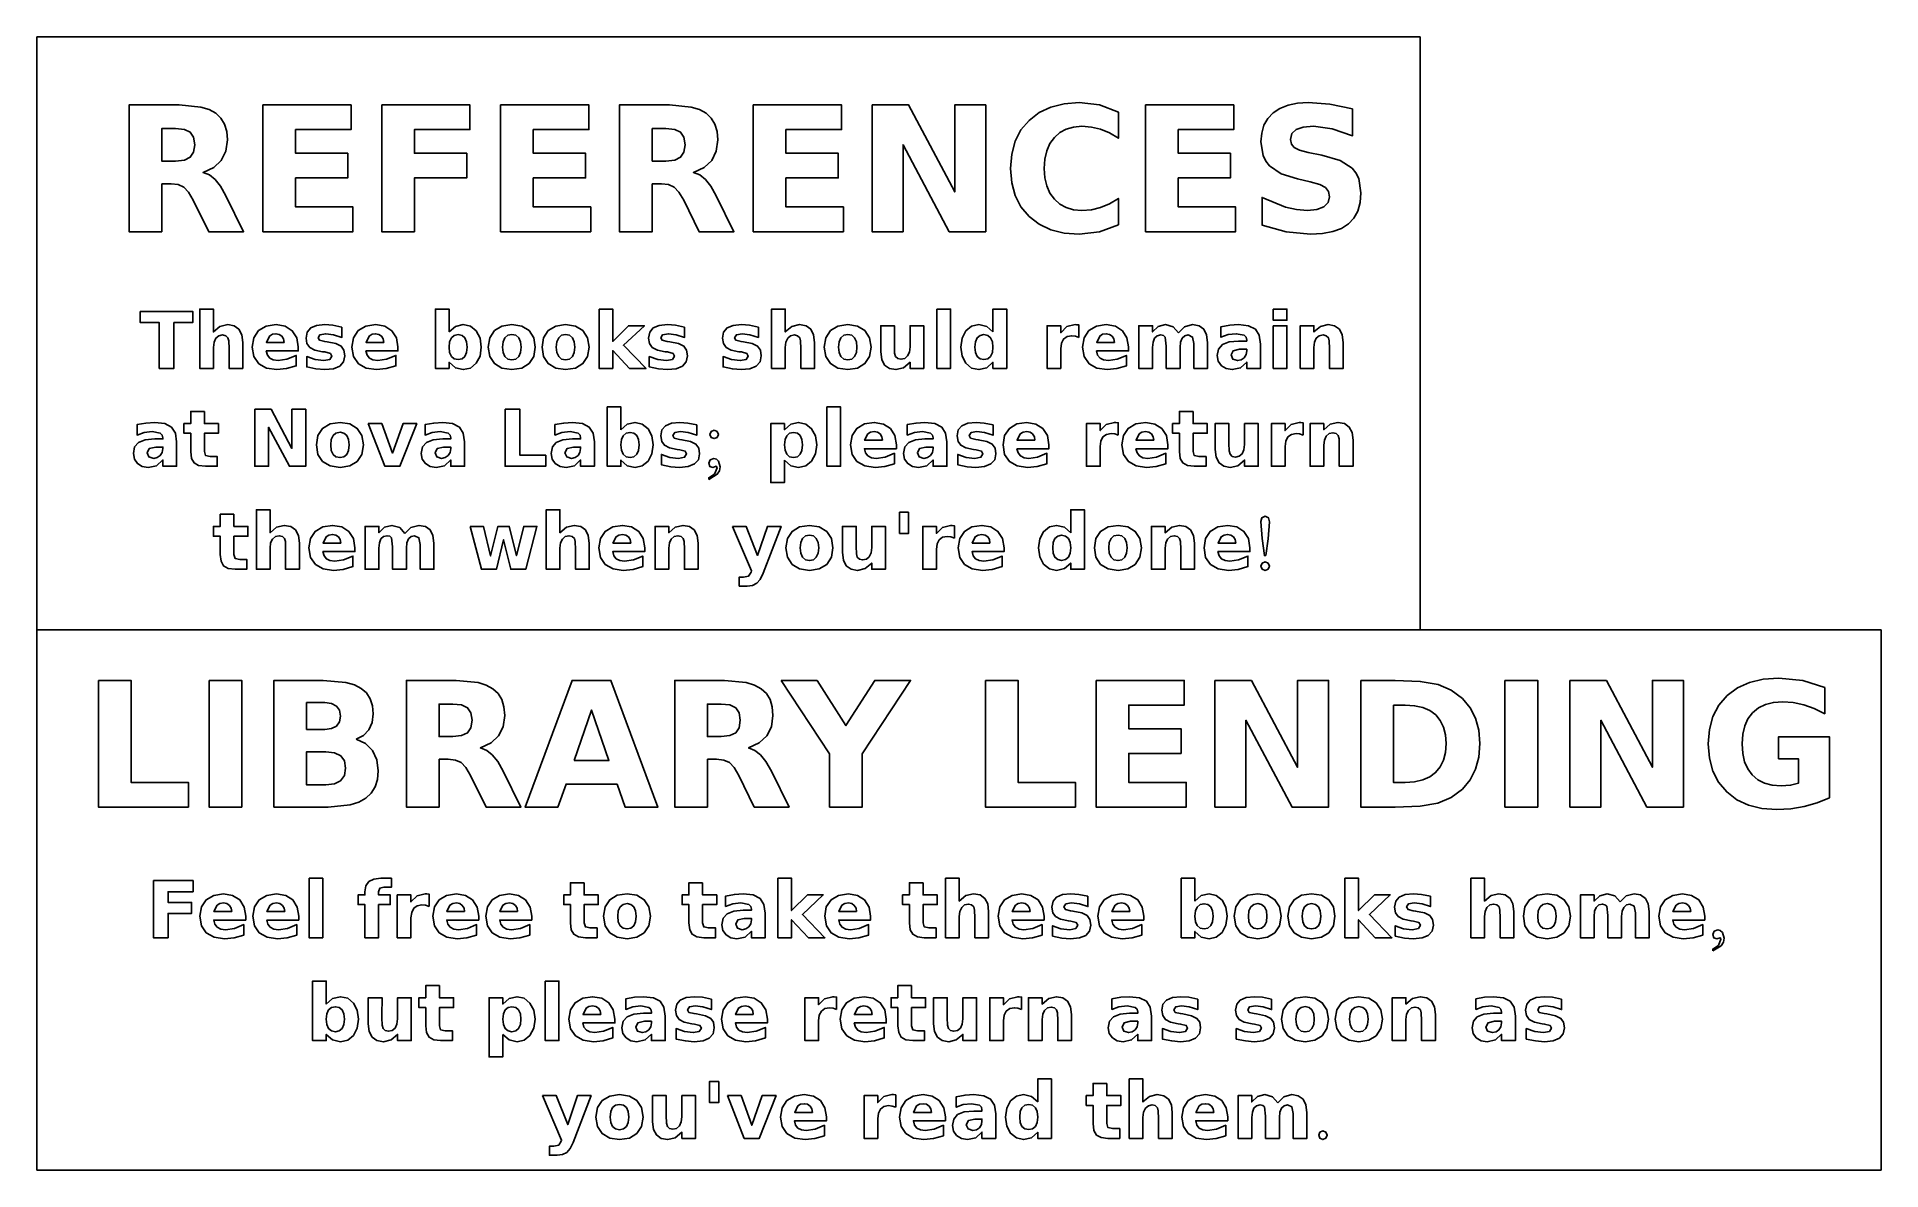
# Model space of a CAD drawing. Extents: x 17 to 137, y 184 to 258.
import ezdxf

# ---------------------------------------------------------------- set-up
doc = ezdxf.new("R2010")
doc.units = 0
doc.layers.add('Layer_1', color=7, linetype='CONTINUOUS')

msp = doc.modelspace()

# ---------------------------------------------------------------- linework, layer by layer
at = {"layer": 'Layer_1', "color": 7}
for points in [[(16.820162, 257.71943), (106.622726, 257.71943), (106.622726, 219.232619), (16.820162, 219.232619), (16.820162, 257.71943)], [(24.929893, 248.190214), (24.929893, 245.075847), (22.807714, 245.075847), (22.807714, 253.305492), (26.04886, 253.305492), (27.457211, 253.169059), (27.998092, 252.998528), (28.43011, 252.759787), (28.762902, 252.447314), (29.000613, 252.055606), (29.143241, 251.584662), (29.190786, 251.034483), (29.091563, 250.291717), (28.793911, 249.695031), (28.301948, 249.240275), (27.608799, 248.923328), (28.020828, 248.760718), (28.386013, 248.471333), (28.734651, 248.033115), (29.086056, 247.412999), (30.238096, 245.075847), (27.978114, 245.075847), (26.974902, 247.120854), (26.668974, 247.640374), (26.35754, 247.964216), (25.996491, 248.133712), (25.530718, 248.190214), (24.929893, 248.190214)], [(31.494868, 253.305492), (37.221993, 253.305492), (37.221993, 251.701453), (33.617047, 251.701453), (33.617047, 250.169077), (37.007021, 250.169077), (37.007021, 248.565039), (33.617047, 248.565039), (33.617047, 246.679882), (37.343261, 246.679882), (37.343261, 245.075847), (31.494868, 245.075847), (31.494868, 253.305492)], [(39.211882, 253.305492), (44.939006, 253.305492), (44.939006, 251.701453), (41.334061, 251.701453), (41.334061, 250.169077), (44.724035, 250.169077), (44.724035, 248.565039), (41.334061, 248.565039), (41.334061, 245.075847), (39.211882, 245.075847), (39.211882, 253.305492)], [(46.928896, 253.305492), (52.65602, 253.305492), (52.65602, 251.701453), (49.051075, 251.701453), (49.051075, 250.169077), (52.441049, 250.169077), (52.441049, 248.565039), (49.051075, 248.565039), (49.051075, 246.679882), (52.777288, 246.679882), (52.777288, 245.075847), (46.928896, 245.075847), (46.928896, 253.305492)], [(56.768088, 248.190214), (56.768088, 245.075847), (54.64591, 245.075847), (54.64591, 253.305492), (57.887054, 253.305492), (59.295405, 253.169059), (59.836286, 252.998528), (60.268304, 252.759787), (60.601097, 252.447314), (60.838807, 252.055606), (60.981435, 251.584662), (61.028981, 251.034483), (60.929758, 250.291717), (60.632106, 249.695031), (60.140142, 249.240275), (59.446993, 248.923328), (59.859023, 248.760718), (60.224207, 248.471333), (60.572846, 248.033115), (60.924251, 247.412999), (62.07629, 245.075847), (59.816309, 245.075847), (58.813096, 247.120854), (58.507168, 247.640374), (58.195735, 247.964216), (57.834686, 248.133712), (57.368911, 248.190214), (56.768088, 248.190214)], [(63.333063, 253.305492), (69.060187, 253.305492), (69.060187, 251.701453), (65.455241, 251.701453), (65.455241, 250.169077), (68.845216, 250.169077), (68.845216, 248.565039), (65.455241, 248.565039), (65.455241, 246.679882), (69.181455, 246.679882), (69.181455, 245.075847), (63.333063, 245.075847), (63.333063, 253.305492)], [(71.050077, 253.305492), (73.4203, 253.305492), (76.4134, 247.661047), (76.4134, 253.305492), (78.425336, 253.305492), (78.425336, 245.075847), (76.05511, 245.075847), (73.062011, 250.720291), (73.062011, 245.075847), (71.050077, 245.075847), (71.050077, 253.305492)], [(87.035318, 245.527842), (85.817131, 245.070335), (84.494215, 244.915993), (83.519596, 244.987652), (82.651777, 245.202626), (81.890756, 245.560916), (81.236535, 246.062521), (80.710812, 246.689527), (80.335296, 247.418509), (80.109987, 248.249466), (80.034884, 249.1824), (80.109987, 250.117396), (80.335296, 250.949041), (80.710812, 251.677335), (81.236535, 252.302279), (81.890756, 252.806293), (82.651777, 253.166303), (83.519596, 253.382312), (84.494215, 253.454319), (85.817131, 253.29998), (87.035318, 252.842469), (87.035318, 251.139216), (86.449648, 251.487854), (85.872255, 251.729015), (85.283828, 251.86957), (84.665092, 251.916428), (84.127655, 251.870949), (83.650854, 251.734522), (83.234687, 251.507147), (82.879156, 251.188825), (82.594589, 250.790569), (82.391328, 250.323413), (82.269372, 249.787357), (82.228721, 249.1824), (82.269372, 248.579852), (82.391328, 248.045517), (82.594589, 247.579396), (82.879156, 247.18149), (83.234687, 246.863161), (83.650854, 246.635785), (84.127655, 246.499359), (84.665092, 246.453884), (85.283828, 246.500737), (85.872255, 246.641299), (86.449648, 246.882454), (87.035318, 247.231099), (87.035318, 245.527842)], [(88.799207, 253.305492), (94.526334, 253.305492), (94.526334, 251.701453), (90.921386, 251.701453), (90.921386, 250.169077), (94.31136, 250.169077), (94.31136, 248.565039), (90.921386, 248.565039), (90.921386, 246.679882), (94.647602, 246.679882), (94.647602, 245.075847), (88.799207, 245.075847), (88.799207, 253.305492)], [(102.243348, 253.04642), (102.243348, 251.304578), (100.920431, 251.762089), (99.702245, 251.916428), (99.040784, 251.864058), (98.577767, 251.706965), (98.304913, 251.439622), (98.213966, 251.056533), (98.274596, 250.761629), (98.456499, 250.53839), (98.803762, 250.368887), (99.349467, 250.224198), (100.253461, 250.042297), (101.427545, 249.695028), (102.204763, 249.20445), (102.457973, 248.8937), (102.63884, 248.523696), (102.783538, 247.605924), (102.732892, 246.96858), (102.580963, 246.418054), (102.32775, 245.954345), (101.973253, 245.577451), (101.517464, 245.288064), (100.954878, 245.081359), (100.285497, 244.957335), (99.50932, 244.915993), (97.938356, 245.064823), (96.361882, 245.505795), (96.361882, 247.297243), (97.883235, 246.663347), (98.608081, 246.506249), (99.30537, 246.453884), (99.918593, 246.511762), (100.369215, 246.685397), (100.646198, 246.966513), (100.738531, 247.346855), (100.675137, 247.688606), (100.484971, 247.942166), (100.111519, 248.140601), (99.48727, 248.316994), (98.665961, 248.498894), (97.596602, 248.842022), (96.857975, 249.342253), (96.609583, 249.656788), (96.432161, 250.021623), (96.290223, 250.902192), (96.339833, 251.481308), (96.488661, 251.989459), (96.736708, 252.426643), (97.083973, 252.79286), (97.524255, 253.082244), (98.051354, 253.288948), (98.66527, 253.412973), (99.366005, 253.454319), (100.760578, 253.349589), (102.243348, 253.04642)], [(25.822862, 249.656446), (26.394744, 249.718454), (26.776464, 249.904494), (26.995568, 250.232463), (27.068608, 250.720291), (26.995568, 251.202599), (26.776464, 251.525065), (26.394744, 251.706961), (25.822862, 251.767601), (24.929893, 251.767601), (24.929893, 249.656446), (25.822862, 249.656446)], [(57.661056, 249.656446), (58.232939, 249.718454), (58.61466, 249.904494), (58.833762, 250.232463), (58.906802, 250.720291), (58.833762, 251.202599), (58.61466, 251.525065), (58.232939, 251.706961), (57.661056, 251.767601), (56.768088, 251.767601), (56.768088, 249.656446), (57.661056, 249.656446)], [(23.529623, 239.900136), (26.942748, 239.900136), (26.942748, 239.178322), (25.714916, 239.178322), (25.714916, 236.196797), (24.759936, 236.196797), (24.759936, 239.178322), (23.529623, 239.178322), (23.529623, 239.900136)], [(30.1872, 237.888476), (30.1872, 236.196797), (29.294232, 236.196797), (29.294232, 236.47213), (29.294232, 237.486643), (29.276875, 237.987697), (29.222305, 238.188614), (29.080917, 238.322559), (28.87752, 238.372168), (28.629471, 238.318216), (28.440956, 238.156367), (28.321893, 237.901499), (28.282206, 237.563537), (28.282206, 236.196797), (27.394199, 236.196797), (27.394199, 240.056409), (28.282206, 240.056409), (28.282206, 238.568127), (28.708847, 238.925313), (29.20742, 239.041896), (29.630339, 238.9681), (29.93668, 238.74672), (30.124572, 238.38457), (30.187206, 237.888476)], [(43.581732, 238.568127), (43.98853, 238.925313), (44.501985, 239.041896), (44.969553, 238.939574), (45.345347, 238.632617), (45.59277, 238.166909), (45.675248, 237.58338), (45.59277, 236.999229), (45.345347, 236.531662), (44.969553, 236.226563), (44.501985, 236.124864), (43.98853, 236.238966), (43.581732, 236.598633), (43.581732, 236.196797), (42.693725, 236.196797), (42.693725, 240.056409), (43.581732, 240.056409), (43.581732, 238.568127)], [(53.320053, 240.056409), (54.208062, 240.056409), (54.208062, 237.95545), (55.230014, 238.974922), (56.261889, 238.974922), (54.905072, 237.699963), (56.368549, 236.196797), (55.292027, 236.196797), (54.208062, 237.355178), (54.208062, 236.196797), (53.320053, 236.196797), (53.320053, 240.056409)], [(67.314857, 237.888476), (67.314857, 236.196797), (66.421889, 236.196797), (66.421889, 236.47213), (66.421889, 237.486643), (66.404532, 237.987697), (66.349962, 238.188614), (66.208574, 238.322559), (66.005177, 238.372168), (65.757128, 238.318216), (65.568613, 238.156367), (65.44955, 237.901499), (65.409863, 237.563537), (65.409863, 236.196797), (64.521856, 236.196797), (64.521856, 240.056409), (65.409863, 240.056409), (65.409863, 238.568127), (65.836504, 238.925313), (66.335077, 239.041896), (66.757996, 238.9681), (67.064337, 238.74672), (67.252229, 238.38457), (67.314863, 237.888476)], [(75.257319, 240.056409), (76.145325, 240.056409), (76.145325, 236.196797), (75.257319, 236.196797), (75.257319, 240.056409)], [(78.893687, 238.568127), (78.893687, 240.056409), (79.786655, 240.056409), (79.786655, 236.196797), (78.893687, 236.196797), (78.893687, 236.598633), (78.48937, 236.238966), (77.978392, 236.124864), (77.510823, 236.226563), (77.135033, 236.531662), (76.887606, 236.999229), (76.805132, 237.58338), (76.887606, 238.166909), (77.135033, 238.632617), (77.510823, 238.939574), (77.978392, 239.041896), (78.486889, 238.925313), (78.893687, 238.568127)], [(97.095366, 240.056409), (97.983373, 240.056409), (97.983373, 239.332111), (97.095366, 239.332111), (97.095366, 240.056409)], [(33.788841, 237.593303), (33.788841, 237.340293), (31.71269, 237.340293), (31.785246, 237.066822), (31.938412, 236.871486), (32.170335, 236.754284), (32.479155, 236.715216), (33.052142, 236.797072), (33.657376, 237.050079), (33.657376, 236.36547), (33.027338, 236.186877), (32.397299, 236.124864), (31.726951, 236.220362), (31.224037, 236.506857), (30.911498, 236.968223), (30.807319, 237.58338), (30.909638, 238.190473), (31.216597, 238.652463), (31.705247, 238.944536), (32.34769, 239.041896), (32.936799, 238.943295), (33.394447, 238.647502), (33.69024, 238.186752), (33.788841, 237.593303)], [(32.87603, 237.888476), (32.838821, 238.116678), (32.7272, 238.295274), (32.557907, 238.412474), (32.342729, 238.451543), (32.108943, 238.414955), (31.92353, 238.305197), (31.72261, 237.888476), (32.87603, 237.888476)], [(36.628979, 238.888107), (36.628979, 238.213418), (36.078315, 238.392011), (35.577261, 238.451543), (35.200229, 238.387053), (35.078687, 238.193575), (35.170463, 238.029864), (35.505325, 237.945527), (35.661597, 237.923204), (36.232103, 237.808481), (36.57937, 237.63795), (36.756101, 237.38308), (36.815014, 237.015351), (36.733156, 236.626538), (36.487591, 236.348107), (36.079553, 236.180674), (35.510287, 236.124864), (34.93978, 236.169511), (34.337027, 236.298498), (34.337027, 236.973184), (34.880248, 236.779707), (35.448277, 236.715216), (35.84019, 236.787149), (35.971655, 237.00047), (35.879876, 237.176582), (35.520209, 237.268361), (35.36394, 237.288201), (34.859783, 237.39424), (34.532982, 237.563534), (34.354388, 237.81654), (34.294857, 238.17373), (34.370511, 238.558199), (34.597475, 238.828573), (34.980707, 238.988561), (35.525171, 239.041893), (36.041107, 239.004685), (36.628979, 238.888105)], [(40.257905, 237.593303), (40.257905, 237.340293), (38.181751, 237.340293), (38.254308, 237.066822), (38.407475, 236.871486), (38.639397, 236.754284), (38.948216, 236.715216), (39.521206, 236.797072), (40.12644, 237.050079), (40.12644, 236.36547), (39.496402, 236.186877), (38.86636, 236.124864), (38.196014, 236.220362), (37.6931, 236.506857), (37.38056, 236.968223), (37.276382, 237.58338), (37.3787, 238.190473), (37.685658, 238.652463), (38.174309, 238.944536), (38.816751, 239.041896), (39.405862, 238.943295), (39.863511, 238.647502), (40.159304, 238.186752), (40.257905, 237.593303)], [(39.345091, 237.888476), (39.307883, 238.116678), (39.196264, 238.295274), (39.026971, 238.412474), (38.81179, 238.451543), (38.578005, 238.414955), (38.392591, 238.305197), (38.191674, 237.888476), (39.345091, 237.888476)], [(44.172084, 236.769787), (44.423229, 236.821876), (44.606165, 236.978146), (44.719646, 237.233633), (44.757475, 237.58338), (44.719646, 237.933125), (44.606165, 238.188614), (44.423229, 238.344881), (44.172084, 238.396973), (43.919695, 238.344261), (43.73304, 238.186133), (43.619559, 237.931264), (43.581732, 237.58338), (43.619559, 237.234874), (43.73304, 236.978146), (43.919695, 236.821876), (44.172084, 236.769787)], [(47.657142, 239.041896), (48.295241, 238.945156), (48.775834, 238.654944), (49.079069, 238.193573), (49.180152, 237.58338), (49.079069, 236.973185), (48.775834, 236.511819), (48.295241, 236.221602), (47.657142, 236.124864), (47.015941, 236.221602), (46.531011, 236.511819), (46.227773, 236.973185), (46.126694, 237.58338), (46.227773, 238.193573), (46.531011, 238.654944), (47.015941, 238.945156), (47.657142, 239.041896)], [(47.657142, 238.406896), (47.396692, 238.353564), (47.205697, 238.193575), (47.090355, 237.935605), (47.051908, 237.58338), (47.090355, 237.230532), (47.205697, 236.970704), (47.396692, 236.812574), (47.657142, 236.759864), (47.91325, 236.812574), (48.101146, 236.970704), (48.216487, 237.230532), (48.254937, 237.58338), (48.216487, 237.935605), (48.101146, 238.193575), (47.91325, 238.353564), (47.657142, 238.406896)], [(51.149642, 239.041896), (51.787741, 238.945156), (52.268334, 238.654944), (52.571569, 238.193573), (52.672652, 237.58338), (52.571569, 236.973185), (52.268334, 236.511819), (51.787741, 236.221602), (51.149642, 236.124864), (50.508441, 236.221602), (50.023511, 236.511819), (49.720273, 236.973185), (49.619194, 237.58338), (49.720273, 238.193573), (50.023511, 238.654944), (50.508441, 238.945156), (51.149642, 239.041896)], [(51.149642, 238.406896), (50.889192, 238.353564), (50.698197, 238.193575), (50.582855, 237.935605), (50.544408, 237.58338), (50.582855, 237.230532), (50.698197, 236.970704), (50.889192, 236.812574), (51.149642, 236.759864), (51.40575, 236.812574), (51.593646, 236.970704), (51.708987, 237.230532), (51.747437, 237.58338), (51.708987, 237.935605), (51.593646, 238.193575), (51.40575, 238.353564), (51.149642, 238.406896)], [(58.873822, 238.888107), (58.873822, 238.213418), (58.323158, 238.392011), (57.822104, 238.451543), (57.445072, 238.387053), (57.32353, 238.193575), (57.415306, 238.029864), (57.750171, 237.945527), (57.90644, 237.923204), (58.476946, 237.808481), (58.824213, 237.63795), (59.000944, 237.38308), (59.059857, 237.015351), (58.978, 236.626538), (58.732437, 236.348107), (58.324397, 236.180674), (57.755132, 236.124864), (57.184623, 236.169511), (56.58187, 236.298498), (56.58187, 236.973184), (57.125091, 236.779707), (57.69312, 236.715216), (58.085033, 236.787149), (58.216498, 237.00047), (58.124722, 237.176582), (57.765053, 237.268361), (57.608783, 237.288201), (57.104627, 237.39424), (56.777825, 237.563534), (56.599231, 237.81654), (56.5397, 238.17373), (56.615354, 238.558199), (56.842319, 238.828573), (57.22555, 238.988561), (57.770014, 239.041893), (58.28595, 239.004685), (58.873822, 238.888105)], [(63.666088, 238.888107), (63.666088, 238.213418), (63.115424, 238.392011), (62.61437, 238.451543), (62.237338, 238.387053), (62.115796, 238.193575), (62.207572, 238.029864), (62.542437, 237.945527), (62.698706, 237.923204), (63.269212, 237.808481), (63.616479, 237.63795), (63.79321, 237.38308), (63.852123, 237.015351), (63.770265, 236.626538), (63.5247, 236.348107), (63.116662, 236.180674), (62.547396, 236.124864), (61.976889, 236.169511), (61.374136, 236.298498), (61.374136, 236.973184), (61.917357, 236.779707), (62.485386, 236.715216), (62.877299, 236.787149), (63.008764, 237.00047), (62.916985, 237.176582), (62.557319, 237.268361), (62.401049, 237.288201), (61.896893, 237.39424), (61.570091, 237.563534), (61.391497, 237.81654), (61.331966, 238.17373), (61.40762, 238.558199), (61.634584, 238.828573), (62.017816, 238.988561), (62.56228, 239.041893), (63.078216, 239.004685), (63.666088, 238.888105)], [(69.465424, 239.041896), (70.103523, 238.945156), (70.584116, 238.654944), (70.88735, 238.193573), (70.988431, 237.58338), (70.88735, 236.973185), (70.584116, 236.511819), (70.103523, 236.221602), (69.465424, 236.124864), (68.824222, 236.221602), (68.33929, 236.511819), (68.036054, 236.973185), (67.934975, 237.58338), (68.036054, 238.193573), (68.33929, 238.654944), (68.824222, 238.945156), (69.465424, 239.041896)], [(69.465424, 238.406896), (69.204974, 238.353564), (69.013979, 238.193575), (68.898635, 237.935605), (68.86019, 237.58338), (68.898635, 237.230532), (69.013979, 236.970704), (69.204974, 236.812574), (69.465424, 236.759864), (69.721531, 236.812574), (69.909428, 236.970704), (70.024767, 237.230532), (70.063216, 237.58338), (70.024767, 237.935605), (69.909428, 238.193575), (69.721531, 238.353564), (69.465424, 238.406896)], [(71.606069, 237.278284), (71.606069, 238.974922), (72.499037, 238.974922), (72.499037, 238.697111), (72.496497, 238.129082), (72.493957, 237.675159), (72.511313, 237.191466), (72.570845, 236.978146), (72.71223, 236.8442), (72.91563, 236.797072), (73.163674, 236.850402), (73.352192, 237.010393), (73.471252, 237.265259), (73.510942, 237.603223), (73.510942, 238.974922), (74.398948, 238.974922), (74.398948, 236.196797), (73.510942, 236.196797), (73.510942, 236.598633), (73.084301, 236.238966), (72.590688, 236.124864), (72.166528, 236.198658), (71.85647, 236.42004), (71.668574, 236.782187), (71.605942, 237.278284)], [(78.308296, 236.769787), (78.559441, 236.821876), (78.742376, 236.978146), (78.855858, 237.233633), (78.893687, 237.58338), (78.855858, 237.933125), (78.742376, 238.188614), (78.559441, 238.344881), (78.308296, 238.396973), (78.058387, 238.344881), (77.874213, 238.188614), (77.76259, 237.933125), (77.725386, 237.58338), (77.76259, 237.233633), (77.874213, 236.978146), (78.058387, 236.821876), (78.308296, 236.769787)], [(84.474741, 238.21838), (84.241575, 238.297755), (84.010892, 238.325046), (83.707654, 238.269853), (83.482553, 238.104283), (83.344886, 237.838252), (83.298998, 237.476725), (83.298998, 236.196802), (82.410991, 236.196802), (82.410991, 238.974927), (83.298998, 238.974927), (83.298998, 238.518523), (83.690912, 238.915398), (84.224213, 239.041902), (84.32095, 239.036934), (84.472261, 239.022061), (84.474801, 238.218388)], [(87.694389, 237.593303), (87.694389, 237.340293), (85.618235, 237.340293), (85.690792, 237.066822), (85.843959, 236.871486), (86.075882, 236.754284), (86.3847, 236.715216), (86.95769, 236.797072), (87.562924, 237.050079), (87.562924, 236.36547), (86.932886, 236.186877), (86.302847, 236.124864), (85.632498, 236.220362), (85.129584, 236.506857), (84.817045, 236.968223), (84.712866, 237.58338), (84.815185, 238.190473), (85.122142, 238.652463), (85.610793, 238.944536), (86.253235, 239.041896), (86.842346, 238.943295), (87.299995, 238.647502), (87.595788, 238.186752), (87.694389, 237.593303)], [(86.781575, 237.888476), (86.744368, 238.116678), (86.632748, 238.295274), (86.463455, 238.412474), (86.248277, 238.451543), (86.014491, 238.414955), (85.829075, 238.305197), (85.628158, 237.888476), (86.781575, 237.888476)], [(90.938841, 238.513556), (91.338197, 238.90547), (91.849174, 239.041896), (92.27085, 238.9681), (92.578431, 238.74672), (92.766323, 238.38457), (92.828959, 237.888476), (92.828959, 236.196797), (91.935991, 236.196797), (91.935991, 237.645393), (91.938531, 237.712364), (91.941071, 237.811582), (91.854257, 238.238223), (91.573962, 238.372168), (91.349477, 238.320077), (91.182049, 238.163809), (91.078486, 237.90894), (91.040661, 237.561056), (91.040661, 236.196797), (90.147693, 236.196797), (90.147693, 237.645393), (90.068318, 238.238223), (89.957936, 238.33868), (89.785546, 238.372168), (89.559202, 238.319457), (89.391151, 238.161329), (89.286971, 237.9077), (89.252244, 237.563537), (89.252244, 236.196797), (88.359276, 236.196797), (88.359276, 238.974922), (89.252244, 238.974922), (89.252244, 238.568127), (89.626796, 238.922832), (90.095603, 239.041896), (90.6041, 238.902989), (90.938962, 238.513556)], [(96.264408, 237.781819), (96.264408, 236.196797), (95.368959, 236.196797), (95.368959, 236.608556), (94.967123, 236.238966), (94.423902, 236.124864), (94.032606, 236.187496), (93.721928, 236.375393), (93.52101, 236.665606), (93.454037, 237.030236), (93.537753, 237.453774), (93.788902, 237.747091), (94.221742, 237.918242), (94.845581, 237.975293), (95.368959, 237.975293), (95.368959, 238.044748), (95.327409, 238.227061), (95.202767, 238.352325), (94.68435, 238.451543), (94.15353, 238.394492), (93.697123, 238.223341), (93.697123, 238.900508), (94.27011, 239.004688), (94.845581, 239.041896), (95.492361, 238.96748), (95.929546, 238.744239), (96.18069, 238.356045), (96.264408, 237.781819)], [(97.095366, 238.974922), (97.983373, 238.974922), (97.983373, 236.196797), (97.095366, 236.196797), (97.095366, 238.974922)], [(101.634623, 237.888476), (101.634623, 236.196797), (100.741655, 236.196797), (100.741655, 236.47213), (100.741655, 237.491601), (100.724298, 237.987697), (100.669731, 238.188614), (100.528343, 238.322559), (100.324945, 238.372168), (100.076897, 238.318216), (99.888381, 238.156367), (99.769319, 237.901499), (99.729631, 237.563537), (99.729631, 236.196797), (98.841625, 236.196797), (98.841625, 238.974922), (99.729631, 238.974922), (99.729631, 238.568127), (100.156272, 238.925313), (100.654846, 239.041896), (101.077765, 238.9681), (101.384106, 238.74672), (101.571998, 238.38457), (101.634631, 237.888476)], [(94.907591, 237.446954), (94.488392, 237.352697), (94.349485, 237.074883), (94.461107, 236.809473), (94.776126, 236.715216), (95.006809, 236.759864), (95.197806, 236.893809), (95.326169, 237.097207), (95.368959, 237.345255), (95.368959, 237.446954), (94.907591, 237.446954)], [(30.961107, 233.550136), (32.027709, 233.550136), (33.374604, 231.010136), (33.374604, 233.550136), (34.279975, 233.550136), (34.279975, 229.846797), (33.213373, 229.846797), (31.866479, 232.386797), (31.866479, 229.846797), (30.961107, 229.846797), (30.961107, 233.550136)], [(47.223062, 233.550136), (48.17804, 233.550136), (48.17804, 230.568614), (49.854838, 230.568614), (49.854838, 229.846797), (47.223062, 229.846797), (47.223062, 233.550136)], [(54.738882, 232.218127), (55.145678, 232.575313), (55.659136, 232.691896), (56.126701, 232.589574), (56.502495, 232.282617), (56.749918, 231.816909), (56.832396, 231.23338), (56.749918, 230.649229), (56.502495, 230.181662), (56.126701, 229.876563), (55.659136, 229.774864), (55.145678, 229.888966), (54.738882, 230.248633), (54.738882, 229.846797), (53.850873, 229.846797), (53.850873, 233.706409), (54.738882, 233.706409), (54.738882, 232.218127)], [(68.108607, 233.706409), (68.996616, 233.706409), (68.996616, 229.846797), (68.108607, 229.846797), (68.108607, 233.706409)], [(25.89351, 231.431819), (25.89351, 229.846797), (24.998061, 229.846797), (24.998061, 230.258556), (24.596225, 229.888966), (24.053002, 229.774864), (23.661708, 229.837496), (23.351029, 230.025393), (23.150111, 230.315606), (23.083139, 230.680236), (23.166854, 231.103774), (23.418002, 231.397091), (23.850843, 231.568242), (24.474682, 231.625293), (24.998061, 231.625293), (24.998061, 231.694748), (24.956511, 231.877061), (24.831869, 232.002325), (24.313451, 232.101543), (23.782631, 232.044492), (23.326225, 231.873341), (23.326225, 232.550508), (23.899213, 232.654688), (24.474682, 232.691896), (25.121462, 232.61748), (25.558647, 232.394239), (25.809792, 232.006045), (25.89351, 231.431819)], [(27.69433, 233.413713), (27.69433, 232.624922), (28.609623, 232.624922), (28.609623, 231.989922), (27.69433, 231.989922), (27.69433, 230.8117), (27.771225, 230.548771), (28.076322, 230.481797), (28.532729, 230.481797), (28.532729, 229.846797), (27.771225, 229.846797), (27.321639, 229.901368), (27.024604, 230.065079), (26.860892, 230.362114), (26.806322, 230.8117), (26.806322, 231.989922), (26.364799, 231.989922), (26.364799, 232.624922), (26.806322, 232.624922), (26.806322, 233.413713), (27.69433, 233.413713)], [(36.499995, 232.691896), (37.138094, 232.595156), (37.618687, 232.304944), (37.92192, 231.843573), (38.023001, 231.23338), (37.92192, 230.623185), (37.618687, 230.161819), (37.138094, 229.871602), (36.499995, 229.774864), (35.858793, 229.871602), (35.37386, 230.161819), (35.070624, 230.623185), (34.969546, 231.23338), (35.070624, 231.843573), (35.37386, 232.304944), (35.858793, 232.595156), (36.499995, 232.691896)], [(38.320658, 232.624922), (39.208665, 232.624922), (39.900716, 230.70504), (40.590287, 232.624922), (41.480777, 232.624922), (40.386889, 229.846797), (39.412065, 229.846797), (38.320658, 232.624922)], [(44.586322, 231.431819), (44.586322, 229.846797), (43.690873, 229.846797), (43.690873, 230.258556), (43.289037, 229.888966), (42.745815, 229.774864), (42.354519, 229.837496), (42.043841, 230.025393), (41.842923, 230.315606), (41.77595, 230.680236), (41.859666, 231.103774), (42.110815, 231.397091), (42.543656, 231.568242), (43.167495, 231.625293), (43.690873, 231.625293), (43.690873, 231.694748), (43.649323, 231.877061), (43.524681, 232.002325), (43.006264, 232.101543), (42.475444, 232.044492), (42.019037, 231.873341), (42.019037, 232.550508), (42.592027, 232.654688), (43.167495, 232.691896), (43.814274, 232.61748), (44.251459, 232.394239), (44.502604, 232.006045), (44.586322, 231.431819)], [(53.019915, 231.431819), (53.019915, 229.846797), (52.124466, 229.846797), (52.124466, 230.258556), (51.722632, 229.888966), (51.179408, 229.774864), (50.788115, 229.837496), (50.477437, 230.025393), (50.276518, 230.315606), (50.209546, 230.680236), (50.293261, 231.103774), (50.544408, 231.397091), (50.977249, 231.568242), (51.601088, 231.625293), (52.124466, 231.625293), (52.124466, 231.694748), (52.082918, 231.877061), (51.958277, 232.002325), (51.439857, 232.101543), (50.909037, 232.044492), (50.452632, 231.873341), (50.452632, 232.550508), (51.02562, 232.654688), (51.601088, 232.691896), (52.247868, 232.61748), (52.685053, 232.394239), (52.936198, 232.006045), (53.019915, 231.431819)], [(59.66261, 232.538107), (59.66261, 231.863418), (59.111947, 232.042011), (58.610892, 232.101543), (58.23386, 232.037053), (58.112319, 231.843575), (58.204097, 231.679864), (58.538959, 231.595527), (58.695229, 231.573204), (59.265734, 231.458481), (59.613001, 231.28795), (59.789732, 231.03308), (59.848646, 230.665351), (59.766789, 230.276538), (59.521225, 229.998107), (59.113186, 229.830674), (58.543921, 229.774864), (57.973412, 229.819511), (57.370658, 229.948498), (57.370658, 230.623184), (57.913882, 230.429707), (58.481908, 230.365216), (58.873822, 230.437149), (59.005287, 230.65047), (58.913511, 230.826582), (58.553841, 230.918361), (58.397572, 230.938201), (57.893416, 231.04424), (57.566616, 231.213534), (57.388023, 231.46654), (57.328491, 231.82373), (57.404145, 232.208199), (57.631107, 232.478573), (58.014338, 232.638561), (58.558803, 232.691893), (59.074741, 232.654685), (59.66261, 232.538105)], [(65.355287, 230.248633), (65.355287, 228.790117), (64.46728, 228.790117), (64.46728, 232.624922), (65.355287, 232.624922), (65.355287, 232.218127), (65.762084, 232.575313), (66.27554, 232.691896), (66.743108, 232.589574), (67.118902, 232.282617), (67.366325, 231.816909), (67.448803, 231.23338), (67.366325, 230.649229), (67.118902, 230.181662), (66.743108, 229.876563), (66.27554, 229.774864), (65.762084, 229.888966), (65.355287, 230.248633)], [(72.628021, 231.243303), (72.628021, 230.990293), (70.55187, 230.990293), (70.624426, 230.716822), (70.777591, 230.521486), (71.009515, 230.404284), (71.318334, 230.365216), (71.891322, 230.447072), (72.496556, 230.700079), (72.496556, 230.01547), (71.866517, 229.836877), (71.236479, 229.774864), (70.566131, 229.870362), (70.063216, 230.156857), (69.750678, 230.618223), (69.646498, 231.23338), (69.748818, 231.840473), (70.055777, 232.302463), (70.544428, 232.594536), (71.18687, 232.691896), (71.775979, 232.593295), (72.233626, 232.297502), (72.52942, 231.836752), (72.628021, 231.243303)], [(75.899761, 231.431819), (75.899761, 229.846797), (75.004312, 229.846797), (75.004312, 230.258556), (74.602475, 229.888966), (74.059251, 229.774864), (73.667958, 229.837496), (73.35728, 230.025393), (73.156361, 230.315606), (73.089389, 230.680236), (73.173105, 231.103774), (73.424251, 231.397091), (73.857093, 231.568242), (74.480931, 231.625293), (75.004312, 231.625293), (75.004312, 231.694748), (74.962762, 231.877061), (74.83812, 232.002325), (74.3197, 232.101543), (73.788882, 232.044492), (73.332475, 231.873341), (73.332475, 232.550508), (73.905463, 232.654688), (74.480931, 232.691896), (75.127713, 232.61748), (75.564896, 232.394239), (75.816042, 232.006045), (75.899761, 231.431819)], [(78.901126, 232.538107), (78.901126, 231.863418), (78.350463, 232.042011), (77.849408, 232.101543), (77.472376, 232.037053), (77.350834, 231.843575), (77.44261, 231.679864), (77.777475, 231.595527), (77.933745, 231.573204), (78.50425, 231.458481), (78.851517, 231.28795), (79.028248, 231.03308), (79.087162, 230.665351), (79.005304, 230.276538), (78.759741, 229.998107), (78.351702, 229.830674), (77.782437, 229.774864), (77.211928, 229.819511), (76.609174, 229.948498), (76.609174, 230.623184), (77.152396, 230.429707), (77.720424, 230.365216), (78.112338, 230.437149), (78.243803, 230.65047), (78.152027, 230.826582), (77.792357, 230.918361), (77.636088, 230.938201), (77.131932, 231.04424), (76.805132, 231.213534), (76.626537, 231.46654), (76.567007, 231.82373), (76.64266, 232.208199), (76.869623, 232.478573), (77.252854, 232.638561), (77.797319, 232.691893), (78.313257, 232.654685), (78.901126, 232.538105)], [(82.530053, 231.243303), (82.530053, 230.990293), (80.453902, 230.990293), (80.526458, 230.716822), (80.679623, 230.521486), (80.911547, 230.404284), (81.220366, 230.365216), (81.793354, 230.447072), (82.398588, 230.700079), (82.398588, 230.01547), (81.768549, 229.836877), (81.138511, 229.774864), (80.468162, 229.870362), (79.965248, 230.156857), (79.652709, 230.618223), (79.54853, 231.23338), (79.650849, 231.840473), (79.957806, 232.302463), (80.446458, 232.594536), (81.088902, 232.691896), (81.67801, 232.593295), (82.135658, 232.297502), (82.431452, 231.836752), (82.530053, 231.243303)], [(87.029623, 231.86838), (86.796459, 231.947755), (86.565777, 231.975046), (86.262537, 231.919853), (86.037437, 231.754283), (85.899769, 231.488252), (85.853882, 231.126725), (85.853882, 229.846802), (84.965873, 229.846802), (84.965873, 232.624927), (85.853882, 232.624927), (85.853882, 232.168523), (86.245796, 232.565398), (86.779097, 232.691902), (86.875834, 232.686934), (87.027142, 232.672061), (87.029682, 231.868388)], [(90.249271, 231.243303), (90.249271, 230.990293), (88.17312, 230.990293), (88.245676, 230.716822), (88.398841, 230.521486), (88.630765, 230.404284), (88.939584, 230.365216), (89.512572, 230.447072), (90.117806, 230.700079), (90.117806, 230.01547), (89.487767, 229.836877), (88.857729, 229.774864), (88.187381, 229.870362), (87.684466, 230.156857), (87.371928, 230.618223), (87.267748, 231.23338), (87.370068, 231.840473), (87.677027, 232.302463), (88.165678, 232.594536), (88.80812, 232.691896), (89.397229, 232.593295), (89.854876, 232.297502), (90.15067, 231.836752), (90.249271, 231.243303)], [(91.88886, 233.413713), (91.88886, 232.624922), (92.804155, 232.624922), (92.804155, 231.989922), (91.88886, 231.989922), (91.88886, 230.8117), (91.965757, 230.548771), (92.270854, 230.481797), (92.727261, 230.481797), (92.727261, 229.846797), (91.965757, 229.846797), (91.51617, 229.901368), (91.219136, 230.065079), (91.055424, 230.362114), (91.000854, 230.8117), (91.000854, 231.989922), (90.559331, 231.989922), (90.559331, 232.624922), (91.000854, 232.624922), (91.000854, 233.413713), (91.88886, 233.413713)], [(93.320091, 230.928284), (93.320091, 232.624922), (94.213062, 232.624922), (94.213062, 232.347111), (94.210522, 231.779082), (94.207982, 231.325159), (94.225339, 230.841466), (94.284871, 230.628146), (94.426258, 230.4942), (94.629656, 230.447072), (94.877701, 230.500402), (95.066217, 230.660393), (95.185279, 230.915259), (95.224967, 231.253223), (95.224967, 232.624922), (96.112976, 232.624922), (96.112976, 229.846797), (95.224967, 229.846797), (95.224967, 230.248633), (94.798326, 229.888966), (94.304714, 229.774864), (93.880553, 229.848658), (93.570496, 230.07004), (93.382599, 230.432187), (93.319967, 230.928284)], [(99.035091, 231.86838), (98.801928, 231.947755), (98.571245, 231.975046), (98.268006, 231.919853), (98.042905, 231.754283), (97.905237, 231.488252), (97.85935, 231.126725), (97.85935, 229.846802), (96.971341, 229.846802), (96.971341, 232.624927), (97.85935, 232.624927), (97.85935, 232.168523), (98.251264, 232.565398), (98.784565, 232.691902), (98.881303, 232.686934), (99.03261, 232.672061), (99.03515, 231.868388)], [(102.274584, 231.538476), (102.274584, 229.846797), (101.381616, 229.846797), (101.381616, 230.12213), (101.381616, 231.141601), (101.36426, 231.637697), (101.309689, 231.838614), (101.168304, 231.972559), (100.964904, 232.022168), (100.716857, 231.968216), (100.528343, 231.806367), (100.409278, 231.551499), (100.369593, 231.213537), (100.369593, 229.846797), (99.481584, 229.846797), (99.481584, 232.624922), (100.369593, 232.624922), (100.369593, 232.218127), (100.796234, 232.575313), (101.294808, 232.691896), (101.717726, 232.6181), (102.024064, 232.39672), (102.211959, 232.03457), (102.274593, 231.538476)], [(24.536694, 231.096954), (24.117494, 231.002697), (23.978588, 230.724883), (24.090209, 230.459473), (24.405229, 230.365216), (24.635911, 230.409864), (24.826908, 230.543809), (24.955271, 230.747207), (24.998061, 230.995255), (24.998061, 231.096954), (24.536694, 231.096954)], [(36.499995, 232.056896), (36.239544, 232.003564), (36.048549, 231.843575), (35.933206, 231.585605), (35.894761, 231.23338), (35.933206, 230.880532), (36.048549, 230.620704), (36.239544, 230.462574), (36.499995, 230.409864), (36.756101, 230.462574), (36.943998, 230.620704), (37.059337, 230.880532), (37.097787, 231.23338), (37.059337, 231.585605), (36.943998, 231.843575), (36.756101, 232.003564), (36.499995, 232.056896)], [(43.229507, 231.096954), (42.810306, 231.002697), (42.671402, 230.724883), (42.783021, 230.459473), (43.09804, 230.365216), (43.328724, 230.409864), (43.519722, 230.543809), (43.648083, 230.747207), (43.690873, 230.995255), (43.690873, 231.096954), (43.229507, 231.096954)], [(51.6631, 231.096954), (51.243902, 231.002697), (51.104995, 230.724883), (51.216616, 230.459473), (51.531636, 230.365216), (51.762317, 230.409864), (51.953315, 230.543809), (52.081678, 230.747207), (52.124466, 230.995255), (52.124466, 231.096954), (51.6631, 231.096954)], [(55.329232, 230.419787), (55.580378, 230.471876), (55.763315, 230.628146), (55.876794, 230.883633), (55.914623, 231.23338), (55.876794, 231.583125), (55.763315, 231.838614), (55.580378, 231.994881), (55.329232, 232.046973), (55.076844, 231.994261), (54.89019, 231.836133), (54.776707, 231.581264), (54.738882, 231.23338), (54.776707, 230.884874), (54.89019, 230.628146), (55.076844, 230.471876), (55.329232, 230.419787)], [(60.793706, 232.188361), (60.982222, 232.106505), (61.066556, 231.92047), (60.9847, 231.726992), (60.793706, 231.645136), (60.597748, 231.726992), (60.513412, 231.92047), (60.597748, 232.108986), (60.793706, 232.188361)], [(65.945639, 232.046973), (65.69325, 231.994261), (65.506597, 231.836133), (65.393114, 231.581264), (65.355287, 231.23338), (65.393114, 230.884874), (65.506597, 230.628146), (65.69325, 230.471876), (65.945639, 230.419787), (66.196784, 230.471876), (66.379722, 230.628146), (66.493201, 230.883633), (66.53103, 231.23338), (66.493201, 231.583125), (66.379722, 231.838614), (66.196784, 231.994881), (65.945639, 232.046973)], [(71.715209, 231.538476), (71.678001, 231.766678), (71.566382, 231.945274), (71.397087, 232.062474), (71.181908, 232.101543), (70.948123, 232.064955), (70.762709, 231.955197), (70.56179, 231.538476), (71.715209, 231.538476)], [(74.542944, 231.096954), (74.123745, 231.002697), (73.984838, 230.724883), (74.096459, 230.459473), (74.411479, 230.365216), (74.642161, 230.409864), (74.833158, 230.543809), (74.961521, 230.747207), (75.004312, 230.995255), (75.004312, 231.096954), (74.542944, 231.096954)], [(81.617241, 231.538476), (81.580032, 231.766678), (81.468412, 231.945274), (81.299118, 232.062474), (81.08394, 232.101543), (80.850155, 232.064955), (80.664741, 231.955197), (80.463822, 231.538476), (81.617241, 231.538476)], [(89.336459, 231.538476), (89.299251, 231.766678), (89.187632, 231.945274), (89.018337, 232.062474), (88.803158, 232.101543), (88.569373, 232.064955), (88.383959, 231.955197), (88.18304, 231.538476), (89.336459, 231.538476)], [(60.441479, 228.998476), (60.441479, 229.110098), (60.818511, 229.343261), (60.979741, 229.745098), (60.925171, 229.846797), (60.71185, 229.774864), (60.509071, 229.843698), (60.441479, 230.050197), (60.538216, 230.258556), (60.761459, 230.345373), (60.938193, 230.303204), (61.076479, 230.1767), (61.183139, 229.821992), (61.136785, 229.553792), (60.997724, 229.32714), (60.441479, 228.998476)], [(29.609251, 226.734365), (29.609251, 225.945577), (30.524546, 225.945577), (30.524546, 225.310577), (29.609251, 225.310577), (29.609251, 224.132356), (29.686146, 223.869426), (29.991245, 223.802452), (30.447652, 223.802452), (30.447652, 223.167452), (29.686146, 223.167452), (29.236561, 223.222023), (28.939527, 223.385734), (28.775815, 223.68277), (28.721245, 224.132356), (28.721245, 225.310577), (28.279722, 225.310577), (28.279722, 225.945577), (28.721245, 225.945577), (28.721245, 226.734365), (29.609251, 226.734365)], [(33.863257, 224.859131), (33.863257, 223.167452), (32.970287, 223.167452), (32.970287, 223.442785), (32.970287, 224.457298), (32.95293, 224.958352), (32.898359, 225.159269), (32.756972, 225.293215), (32.553574, 225.342824), (32.305526, 225.288872), (32.117013, 225.127022), (31.997948, 224.872153), (31.958263, 224.534192), (31.958263, 223.167452), (31.070254, 223.167452), (31.070254, 227.027061), (31.958263, 227.027061), (31.958263, 225.538782), (32.384901, 225.895968), (32.883478, 226.012551), (33.306395, 225.938755), (33.612734, 225.717375), (33.800628, 225.355224), (33.863263, 224.859131)], [(52.685053, 224.859131), (52.685053, 223.167452), (51.792084, 223.167452), (51.792084, 223.442785), (51.792084, 224.457298), (51.774728, 224.958352), (51.720157, 225.159269), (51.57877, 225.293215), (51.375372, 225.342824), (51.127323, 225.288872), (50.938808, 225.127022), (50.819746, 224.872153), (50.780058, 224.534192), (50.780058, 223.167452), (49.892052, 223.167452), (49.892052, 227.027061), (50.780058, 227.027061), (50.780058, 225.538782), (51.206699, 225.895968), (51.705273, 226.012551), (52.128191, 225.938755), (52.434532, 225.717375), (52.622424, 225.355224), (52.685058, 224.859131)], [(73.416812, 226.870792), (73.416812, 225.494131), (72.82894, 225.494131), (72.82894, 226.870792), (73.416812, 226.870792)], [(83.938959, 225.538782), (83.938959, 227.027061), (84.831928, 227.027061), (84.831928, 223.167452), (83.938959, 223.167452), (83.938959, 223.569288), (83.534642, 223.209622), (83.023665, 223.095519), (82.556097, 223.197219), (82.180306, 223.502317), (81.932881, 223.969884), (81.850405, 224.554035), (81.932881, 225.137564), (82.180306, 225.603272), (82.556097, 225.910229), (83.023665, 226.012551), (83.532162, 225.895968), (83.938959, 225.538782)], [(96.611674, 224.055461), (96.517415, 224.055461), (96.368588, 225.159269), (96.281771, 226.260596), (96.358665, 226.503683), (96.567027, 226.605381), (96.777245, 226.512982), (96.847319, 226.235792), (96.760501, 225.144387), (96.611674, 224.055461)], [(37.464896, 224.563958), (37.464896, 224.310949), (35.388745, 224.310949), (35.461301, 224.037477), (35.614466, 223.842141), (35.84639, 223.724939), (36.155209, 223.685872), (36.728197, 223.767727), (37.333431, 224.020734), (37.333431, 223.336125), (36.703392, 223.157532), (36.073354, 223.095519), (35.403006, 223.191017), (34.900091, 223.477512), (34.587553, 223.938878), (34.483373, 224.554035), (34.585693, 225.161128), (34.892652, 225.623115), (35.381303, 225.91519), (36.023745, 226.012551), (36.612854, 225.91395), (37.070501, 225.618157), (37.366295, 225.157407), (37.464896, 224.563958)], [(36.552084, 224.859131), (36.514876, 225.087333), (36.403257, 225.265929), (36.233962, 225.383129), (36.018783, 225.422199), (35.784998, 225.38561), (35.599584, 225.275852), (35.398665, 224.859131), (36.552084, 224.859131)], [(40.70935, 225.484211), (41.108706, 225.876125), (41.619681, 226.012551), (42.041359, 225.938755), (42.34894, 225.717375), (42.536832, 225.355224), (42.599466, 224.859131), (42.599466, 223.167452), (41.706498, 223.167452), (41.706498, 224.616048), (41.709038, 224.683019), (41.711578, 224.782237), (41.624761, 225.208878), (41.344469, 225.342824), (41.119984, 225.290732), (40.952555, 225.134465), (40.848993, 224.879595), (40.811168, 224.531711), (40.811168, 223.167452), (39.9182, 223.167452), (39.9182, 224.616048), (39.838825, 225.208878), (39.728442, 225.309335), (39.556049, 225.342824), (39.329706, 225.290112), (39.161655, 225.131984), (39.057475, 224.878355), (39.022751, 224.534192), (39.022751, 223.167452), (38.12978, 223.167452), (38.12978, 225.945577), (39.022751, 225.945577), (39.022751, 225.538782), (39.397299, 225.893487), (39.86611, 226.012551), (40.374604, 225.873644), (40.709469, 225.484211)], [(44.95095, 225.945577), (45.814155, 225.945577), (46.280482, 224.030657), (46.74929, 225.945577), (47.49095, 225.945577), (47.95728, 224.0505), (48.426088, 225.945577), (49.28929, 225.945577), (48.557553, 223.167452), (47.58769, 223.167452), (47.118882, 225.077413), (46.652553, 223.167452), (45.68269, 223.167452), (44.95095, 225.945577)], [(56.286694, 224.563958), (56.286694, 224.310949), (54.21054, 224.310949), (54.283096, 224.037477), (54.436264, 223.842141), (54.668188, 223.724939), (54.977007, 223.685872), (55.549995, 223.767727), (56.155229, 224.020734), (56.155229, 223.336125), (55.52519, 223.157532), (54.895152, 223.095519), (54.224803, 223.191017), (53.721889, 223.477512), (53.40935, 223.938878), (53.305171, 224.554035), (53.407489, 225.161128), (53.714447, 225.623115), (54.203099, 225.91519), (54.84554, 226.012551), (55.434651, 225.91395), (55.892299, 225.618157), (56.188093, 225.157407), (56.286694, 224.563958)], [(55.373882, 224.859131), (55.336673, 225.087333), (55.225053, 225.265929), (55.055759, 225.383129), (54.840581, 225.422199), (54.606796, 225.38561), (54.421382, 225.275852), (54.220463, 224.859131), (55.373882, 224.859131)], [(59.749428, 224.859131), (59.749428, 223.167452), (58.856459, 223.167452), (58.856459, 223.442785), (58.856459, 224.462256), (58.839103, 224.958352), (58.784532, 225.159269), (58.643145, 225.293215), (58.439747, 225.342824), (58.191698, 225.288872), (58.003183, 225.127022), (57.884121, 224.872153), (57.844433, 224.534192), (57.844433, 223.167452), (56.956427, 223.167452), (56.956427, 225.945577), (57.844433, 225.945577), (57.844433, 225.538782), (58.271074, 225.895968), (58.769648, 226.012551), (59.192566, 225.938755), (59.498907, 225.717375), (59.686799, 225.355224), (59.749433, 224.859131)], [(61.97937, 225.945577), (62.867376, 225.945577), (63.613998, 224.060423), (64.248998, 225.945577), (65.137007, 225.945577), (63.968706, 222.904522), (63.777708, 222.510749), (63.556947, 222.257122), (63.285955, 222.117595), (62.939312, 222.071086), (62.425854, 222.071086), (62.425854, 222.653997), (62.703665, 222.653997), (63.031088, 222.725929), (63.192319, 222.983897), (63.217126, 223.060792), (61.979373, 225.945577)], [(66.979995, 226.012551), (67.618094, 225.915811), (68.098687, 225.625596), (68.40192, 225.164228), (68.503001, 224.554035), (68.40192, 223.943838), (68.098687, 223.482471), (67.618094, 223.192257), (66.979995, 223.095519), (66.338793, 223.192257), (65.85386, 223.482471), (65.550624, 223.943838), (65.449546, 224.554035), (65.550624, 225.164228), (65.85386, 225.625596), (66.338793, 225.915811), (66.979995, 226.012551)], [(66.979995, 225.377551), (66.719544, 225.324219), (66.528549, 225.164231), (66.413206, 224.906259), (66.374761, 224.554035), (66.413206, 224.201187), (66.528549, 223.941359), (66.719544, 223.783229), (66.979995, 223.730519), (67.236101, 223.783229), (67.423998, 223.941359), (67.539337, 224.201187), (67.577787, 224.554035), (67.539337, 224.906259), (67.423998, 225.164231), (67.236101, 225.324219), (66.979995, 225.377551)], [(69.120639, 224.248936), (69.120639, 225.945577), (70.013607, 225.945577), (70.013607, 225.667766), (70.011067, 225.099737), (70.008527, 224.645811), (70.025884, 224.162122), (70.085413, 223.948801), (70.226801, 223.814856), (70.430198, 223.767727), (70.678245, 223.821056), (70.866762, 223.981048), (70.985822, 224.235914), (71.025512, 224.573878), (71.025512, 225.945577), (71.913519, 225.945577), (71.913519, 223.167452), (71.025512, 223.167452), (71.025512, 223.569288), (70.598871, 223.209622), (70.105259, 223.095519), (69.681097, 223.169313), (69.371038, 223.390695), (69.183144, 223.752842), (69.120512, 224.248936)], [(76.393373, 225.189035), (76.160209, 225.26841), (75.929527, 225.295701), (75.626287, 225.240508), (75.401187, 225.074938), (75.263519, 224.808907), (75.217632, 224.44738), (75.217632, 223.167458), (74.329623, 223.167458), (74.329623, 225.945583), (75.217632, 225.945583), (75.217632, 225.489178), (75.609546, 225.886053), (76.142847, 226.012557), (76.239584, 226.00759), (76.390892, 225.992716), (76.393432, 225.189044)], [(79.613021, 224.563958), (79.613021, 224.310949), (77.53687, 224.310949), (77.609426, 224.037477), (77.762591, 223.842141), (77.994515, 223.724939), (78.303334, 223.685872), (78.876322, 223.767727), (79.481556, 224.020734), (79.481556, 223.336125), (78.851517, 223.157532), (78.221479, 223.095519), (77.551131, 223.191017), (77.048216, 223.477512), (76.735678, 223.938878), (76.631498, 224.554035), (76.733818, 225.161128), (77.040777, 225.623115), (77.529428, 225.91519), (78.17187, 226.012551), (78.760979, 225.91395), (79.218626, 225.618157), (79.51442, 225.157407), (79.613021, 224.563958)], [(78.700209, 224.859131), (78.663001, 225.087333), (78.551382, 225.265929), (78.382087, 225.383129), (78.166908, 225.422199), (77.933123, 225.38561), (77.747709, 225.275852), (77.54679, 224.859131), (78.700209, 224.859131)], [(83.353569, 223.740442), (83.604715, 223.79253), (83.787652, 223.948801), (83.90113, 224.204287), (83.938959, 224.554035), (83.90113, 224.90378), (83.787652, 225.159269), (83.604715, 225.315537), (83.353569, 225.367628), (83.10366, 225.315537), (82.919485, 225.159269), (82.807865, 224.90378), (82.770658, 224.554035), (82.807865, 224.204287), (82.919485, 223.948801), (83.10366, 223.79253), (83.353569, 223.740442)], [(87.012261, 226.012551), (87.650359, 225.915811), (88.13095, 225.625596), (88.434186, 225.164228), (88.535267, 224.554035), (88.434186, 223.943838), (88.13095, 223.482471), (87.650359, 223.192257), (87.012261, 223.095519), (86.371058, 223.192257), (85.886126, 223.482471), (85.582889, 223.943838), (85.481812, 224.554035), (85.582889, 225.164228), (85.886126, 225.625596), (86.371058, 225.915811), (87.012261, 226.012551)], [(87.012261, 225.377551), (86.75181, 225.324219), (86.560815, 225.164231), (86.445472, 224.906259), (86.407027, 224.554035), (86.445472, 224.201187), (86.560815, 223.941359), (86.75181, 223.783229), (87.012261, 223.730519), (87.268367, 223.783229), (87.456264, 223.941359), (87.571603, 224.201187), (87.610053, 224.554035), (87.571603, 224.906259), (87.456264, 225.164231), (87.268367, 225.324219), (87.012261, 225.377551)], [(91.975678, 224.859131), (91.975678, 223.167452), (91.082709, 223.167452), (91.082709, 223.442785), (91.082709, 224.462256), (91.065353, 224.958352), (91.010782, 225.159269), (90.869395, 225.293215), (90.665997, 225.342824), (90.417948, 225.288872), (90.229433, 225.127022), (90.110371, 224.872153), (90.070683, 224.534192), (90.070683, 223.167452), (89.182677, 223.167452), (89.182677, 225.945577), (90.070683, 225.945577), (90.070683, 225.538782), (90.497324, 225.895968), (90.995898, 226.012551), (91.418816, 225.938755), (91.725157, 225.717375), (91.913049, 225.355224), (91.975683, 224.859131)], [(95.577319, 224.563958), (95.577319, 224.310949), (93.501165, 224.310949), (93.573721, 224.037477), (93.726889, 223.842141), (93.958813, 223.724939), (94.267632, 223.685872), (94.84062, 223.767727), (95.445854, 224.020734), (95.445854, 223.336125), (94.815815, 223.157532), (94.185777, 223.095519), (93.515428, 223.191017), (93.012514, 223.477512), (92.699975, 223.938878), (92.595796, 224.554035), (92.698114, 225.161128), (93.005072, 225.623115), (93.493724, 225.91519), (94.136165, 226.012551), (94.725276, 225.91395), (95.182924, 225.618157), (95.478718, 225.157407), (95.577319, 224.563958)], [(94.664507, 224.859131), (94.627298, 225.087333), (94.515678, 225.265929), (94.346384, 225.383129), (94.131206, 225.422199), (93.897421, 225.38561), (93.712007, 225.275852), (93.511088, 224.859131), (94.664507, 224.859131)], [(96.371069, 223.564327), (96.562065, 223.646183), (96.753062, 223.564327), (96.837396, 223.375811), (96.75554, 223.177375), (96.562065, 223.095519), (96.368588, 223.179856), (96.286732, 223.375811), (96.371069, 223.564327)], [(106.566829, 219.232292), (136.556911, 219.232292), (136.556911, 184.166531), (16.820162, 184.166531), (16.820162, 219.232292)], [(20.812102, 215.953818), (22.934281, 215.953818), (22.934281, 209.328211), (26.660495, 209.328211), (26.660495, 207.724173), (20.812102, 207.724173), (20.812102, 215.953818)], [(27.99995, 215.953818), (30.122129, 215.953818), (30.122129, 207.724173), (27.99995, 207.724173), (27.99995, 215.953818)], [(37.552509, 212.128384), (38.158841, 211.845883), (38.610843, 211.395269), (38.891957, 210.799953), (38.98567, 210.083376), (38.935367, 209.525958), (38.78447, 209.044334), (38.532979, 208.638502), (38.180894, 208.308463), (37.726139, 208.052837), (37.166655, 207.870246), (35.733499, 207.724173), (32.211234, 207.724173), (32.211234, 215.953818), (35.397257, 215.953818), (36.874511, 215.824276), (37.435374, 215.662358), (37.877728, 215.435675), (38.215343, 215.137671), (38.456497, 214.761811), (38.601192, 214.308093), (38.649428, 213.776519), (38.579142, 213.219787), (38.368309, 212.751256), (38.023794, 212.386074), (37.552509, 212.128384)], [(42.93237, 210.838541), (42.93237, 207.724173), (40.810192, 207.724173), (40.810192, 215.953818), (44.051339, 215.953818), (45.459689, 215.817386), (46.00057, 215.646856), (46.432589, 215.408116), (46.765381, 215.095642), (47.003091, 214.703933), (47.145719, 214.23299), (47.193265, 213.682813), (47.09404, 212.940044), (46.79639, 212.343358), (46.304425, 211.888603), (45.611277, 211.571658), (46.023305, 211.409046), (46.388492, 211.119659), (46.737129, 210.681442), (47.088533, 210.061326), (48.240575, 207.724173), (45.98059, 207.724173), (44.977381, 209.769184), (44.671452, 210.288702), (44.36002, 210.612543), (43.998969, 210.782039), (43.533196, 210.838541), (42.93237, 210.838541)], [(54.491354, 209.223479), (51.173039, 209.223479), (50.649384, 207.724173), (48.516182, 207.724173), (51.564402, 215.953818), (54.094479, 215.953818), (57.142699, 207.724173), (55.009497, 207.724173), (54.491354, 209.223479)], [(60.350773, 210.838541), (60.350773, 207.724173), (58.228595, 207.724173), (58.228595, 215.953818), (61.469742, 215.953818), (62.878091, 215.817386), (63.418973, 215.646856), (63.850992, 215.408116), (64.183784, 215.095642), (64.421494, 214.703933), (64.564121, 214.23299), (64.611668, 213.682813), (64.512443, 212.940044), (64.214793, 212.343358), (63.722828, 211.888603), (63.02968, 211.571658), (63.441708, 211.409046), (63.806895, 211.119659), (64.155532, 210.681442), (64.506936, 210.061326), (65.658978, 207.724173), (63.398993, 207.724173), (62.395784, 209.769184), (62.089855, 210.288702), (61.778422, 210.612543), (61.417372, 210.782039), (60.951599, 210.838541), (60.350773, 210.838541)], [(65.151859, 215.953818), (67.472476, 215.953818), (69.346606, 213.021354), (71.22074, 215.953818), (73.546866, 215.953818), (70.410452, 211.191318), (70.410452, 207.724173), (68.288273, 207.724173), (68.288273, 211.191318), (65.151859, 215.953818)], [(78.403075, 215.953818), (80.525254, 215.953818), (80.525254, 209.328211), (84.251468, 209.328211), (84.251468, 207.724173), (78.403075, 207.724173), (78.403075, 215.953818)], [(85.590922, 215.953818), (91.318047, 215.953818), (91.318047, 214.349783), (87.713101, 214.349783), (87.713101, 212.817404), (91.103075, 212.817404), (91.103075, 211.213368), (87.713101, 211.213368), (87.713101, 209.328211), (91.439315, 209.328211), (91.439315, 207.724173), (85.590922, 207.724173), (85.590922, 215.953818)], [(93.307936, 215.953818), (95.67816, 215.953818), (98.671259, 210.309374), (98.671259, 215.953818), (100.683196, 215.953818), (100.683196, 207.724173), (98.31297, 207.724173), (95.31987, 213.368618), (95.31987, 207.724173), (93.307936, 207.724173), (93.307936, 215.953818)], [(102.766789, 215.953818), (105.004724, 215.953818), (106.639073, 215.886288), (107.793872, 215.683723), (108.648251, 215.325428), (109.370349, 214.779729), (109.874704, 214.180278), (110.230243, 213.495397), (110.441077, 212.719558), (110.511365, 211.847265), (110.441077, 210.965318), (110.230243, 210.182594), (109.874704, 209.497709), (109.370349, 208.898263), (108.642738, 208.351181), (107.782849, 207.988756), (106.625292, 207.790319), (105.004724, 207.724173), (102.766789, 207.724173), (102.766789, 215.953818)], [(112.13745, 215.953818), (114.259629, 215.953818), (114.259629, 207.724173), (112.13745, 207.724173), (112.13745, 215.953818)], [(116.348734, 215.953818), (118.71896, 215.953818), (121.712059, 210.309374), (121.712059, 215.953818), (123.723993, 215.953818), (123.723993, 207.724173), (121.35377, 207.724173), (118.36067, 213.368618), (118.36067, 207.724173), (116.348734, 207.724173), (116.348734, 215.953818)], [(133.204896, 208.336022), (132.395982, 207.998403), (131.556763, 207.757247), (130.688595, 207.612553), (129.792874, 207.564322), (128.818255, 207.63598), (127.950435, 207.850954), (127.189414, 208.209244), (126.535192, 208.71085), (126.009471, 209.337857), (125.633955, 210.066838), (125.408646, 210.897796), (125.333543, 211.830729), (125.410024, 212.772615), (125.639468, 213.608394), (126.021873, 214.338066), (126.557242, 214.961632), (127.225588, 215.460821), (128.006935, 215.817387), (128.901282, 216.031329), (129.908631, 216.102645), (131.479593, 215.948306), (132.901727, 215.490799), (132.901727, 213.787543), (132.214081, 214.129291), (131.529202, 214.37183), (130.849825, 214.51652), (130.167699, 214.564757), (129.569974, 214.520311), (129.044596, 214.386984), (128.591567, 214.164776), (128.210886, 213.853687), (127.911851, 213.462667), (127.698255, 212.995167), (127.570098, 212.451188), (127.527381, 211.830729), (127.56872, 211.214744), (127.692742, 210.673175), (127.899448, 210.20602), (128.188839, 209.813281), (128.55436, 209.502188), (128.989475, 209.279979), (129.494182, 209.146654), (130.068481, 209.102213), (130.680331, 209.140799), (131.192962, 209.273091), (131.192962, 210.871614), (129.897604, 210.871614), (129.897604, 212.293749), (133.204896, 212.293749), (133.204896, 208.336022)], [(35.507502, 212.767795), (35.94847, 212.822912), (36.268178, 212.988281), (36.462477, 213.261128), (36.527249, 213.638716), (36.462477, 214.012159), (36.268178, 214.283636), (35.94847, 214.453129), (35.507502, 214.509634), (34.333412, 214.509634), (34.333412, 212.767795), (35.507502, 212.767795)], [(43.825338, 212.304772), (44.397222, 212.366782), (44.778942, 212.55282), (44.998047, 212.880789), (45.071087, 213.368618), (44.998047, 213.850928), (44.778942, 214.173394), (44.397222, 214.355289), (43.825338, 214.415927), (42.93237, 214.415927), (42.93237, 212.304772), (43.825338, 212.304772)], [(61.243741, 212.304772), (61.815625, 212.366782), (62.197345, 212.55282), (62.41645, 212.880789), (62.48949, 213.368618), (62.41645, 213.850928), (62.197345, 214.173394), (61.815625, 214.355289), (61.243741, 214.415927), (60.350773, 214.415927), (60.350773, 212.304772), (61.243741, 212.304772)], [(104.888968, 214.349783), (104.888968, 209.328211), (105.649644, 209.328211), (106.26149, 209.368517), (106.796168, 209.48944), (107.253678, 209.690978), (107.634019, 209.973131), (107.935462, 210.332109), (108.15078, 210.764124), (108.279972, 211.269176), (108.323039, 211.847265), (108.280317, 212.422593), (108.152158, 212.924887), (107.938564, 213.354147), (107.639534, 213.710372), (107.258846, 213.990111), (106.800302, 214.189925), (106.263902, 214.309815), (105.649644, 214.349783), (104.888968, 214.349783)], [(51.702206, 210.750346), (53.956676, 210.750346), (52.832198, 214.024564), (51.702206, 210.750346)], [(35.579158, 209.168358), (36.138639, 209.235882), (36.538273, 209.438453), (36.782183, 209.77745), (36.863492, 210.254253), (36.783561, 210.721406), (36.543785, 211.053515), (36.142773, 211.256084), (35.579158, 211.32361), (34.333412, 211.32361), (34.333412, 209.168358), (35.579158, 209.168358)], [(24.385086, 202.956576), (26.962292, 202.956576), (26.962292, 202.234759), (25.340066, 202.234759), (25.340066, 201.545189), (26.865555, 201.545189), (26.865555, 200.823371), (25.340066, 200.823371), (25.340066, 199.253236), (24.385086, 199.253236), (24.385086, 202.956576)], [(34.495475, 203.112845), (35.383485, 203.112845), (35.383485, 199.253236), (34.495475, 199.253236), (34.495475, 203.112845)], [(39.835924, 203.112845), (39.835924, 202.529935), (39.344792, 202.529935), (39.081863, 202.460483), (39.007449, 202.224839), (39.007449, 202.031361), (39.766472, 202.031361), (39.766472, 201.396361), (39.007449, 201.396361), (39.007449, 199.253236), (38.11944, 199.253236), (38.11944, 201.396361), (37.677917, 201.396361), (37.677917, 202.031361), (38.11944, 202.031361), (38.11944, 202.224839), (38.182692, 202.619229), (38.372449, 202.894564), (38.694909, 203.058272), (39.156276, 203.112845), (39.835924, 203.112845)], [(52.35237, 202.82015), (52.35237, 202.031361), (53.267664, 202.031361), (53.267664, 201.396361), (52.35237, 201.396361), (52.35237, 200.218137), (52.429267, 199.955208), (52.734363, 199.888236), (53.19077, 199.888236), (53.19077, 199.253236), (52.429267, 199.253236), (51.97968, 199.307807), (51.682645, 199.471518), (51.518933, 199.768553), (51.464363, 200.218137), (51.464363, 201.396361), (51.02284, 201.396361), (51.02284, 202.031361), (51.464363, 202.031361), (51.464363, 202.82015), (52.35237, 202.82015)], [(60.041824, 202.82015), (60.041824, 202.031361), (60.957116, 202.031361), (60.957116, 201.396361), (60.041824, 201.396361), (60.041824, 200.218137), (60.118719, 199.955208), (60.423815, 199.888236), (60.880222, 199.888236), (60.880222, 199.253236), (60.118719, 199.253236), (59.669133, 199.307807), (59.372097, 199.471518), (59.208385, 199.768553), (59.153815, 200.218137), (59.153815, 201.396361), (58.712292, 201.396361), (58.712292, 202.031361), (59.153815, 202.031361), (59.153815, 202.82015), (60.041824, 202.82015)], [(64.935789, 203.112845), (65.823796, 203.112845), (65.823796, 201.011887), (66.845751, 202.031361), (67.877626, 202.031361), (66.520808, 200.7564), (67.984286, 199.253236), (66.907761, 199.253236), (65.823796, 200.411615), (65.823796, 199.253236), (64.935789, 199.253236), (64.935789, 203.112845)], [(74.35909, 202.82015), (74.35909, 202.031361), (75.274382, 202.031361), (75.274382, 201.396361), (74.35909, 201.396361), (74.35909, 200.218137), (74.435985, 199.955208), (74.741081, 199.888236), (75.197488, 199.888236), (75.197488, 199.253236), (74.435985, 199.253236), (73.986399, 199.307807), (73.689363, 199.471518), (73.525651, 199.768553), (73.471081, 200.218137), (73.471081, 201.396361), (73.029558, 201.396361), (73.029558, 202.031361), (73.471081, 202.031361), (73.471081, 202.82015), (74.35909, 202.82015)], [(78.613094, 200.944916), (78.613094, 199.253236), (77.720126, 199.253236), (77.720126, 199.528567), (77.720126, 200.543079), (77.702769, 201.044134), (77.648198, 201.245054), (77.506814, 201.378996), (77.303413, 201.428608), (77.055366, 201.374656), (76.866852, 201.212807), (76.747788, 200.957936), (76.708102, 200.619974), (76.708102, 199.253236), (75.820093, 199.253236), (75.820093, 203.112845), (76.708102, 203.112845), (76.708102, 201.624564), (77.134743, 201.981752), (77.633317, 202.098333), (78.056235, 202.024537), (78.362573, 201.803157), (78.550468, 201.441008), (78.613102, 200.944916)], [(92.007626, 201.624564), (92.414421, 201.981752), (92.927879, 202.098333), (93.395445, 201.996011), (93.771238, 201.689057), (94.018663, 201.223347), (94.101142, 200.639817), (94.018663, 200.055667), (93.771238, 199.588099), (93.395445, 199.283002), (92.927879, 199.181304), (92.414421, 199.295403), (92.007626, 199.655073), (92.007626, 199.253236), (91.119616, 199.253236), (91.119616, 203.112845), (92.007626, 203.112845), (92.007626, 201.624564)], [(101.745946, 203.112845), (102.633953, 203.112845), (102.633953, 201.011887), (103.655905, 202.031361), (104.68778, 202.031361), (103.330965, 200.7564), (104.79444, 199.253236), (103.717917, 199.253236), (102.633953, 200.411615), (102.633953, 199.253236), (101.745946, 199.253236), (101.745946, 203.112845)], [(112.714578, 200.944916), (112.714578, 199.253236), (111.82161, 199.253236), (111.82161, 199.528567), (111.82161, 200.543079), (111.804253, 201.044134), (111.749683, 201.245054), (111.608298, 201.378996), (111.4049, 201.428608), (111.15685, 201.374656), (110.968336, 201.212807), (110.849274, 200.957936), (110.809586, 200.619974), (110.809586, 199.253236), (109.92158, 199.253236), (109.92158, 203.112845), (110.809586, 203.112845), (110.809586, 201.624564), (111.236227, 201.981752), (111.734801, 202.098333), (112.157719, 202.024537), (112.464058, 201.803157), (112.651952, 201.441008), (112.714586, 200.944916)], [(30.38286, 200.64974), (30.38286, 200.396733), (28.306706, 200.396733), (28.379263, 200.123259), (28.53243, 199.927923), (28.764351, 199.810721), (29.073171, 199.771653), (29.646161, 199.853509), (30.251395, 200.106518), (30.251395, 199.421907), (29.621356, 199.243314), (28.991315, 199.181304), (28.320969, 199.276801), (27.818055, 199.563294), (27.505515, 200.024661), (27.401334, 200.639817), (27.503654, 201.246911), (27.810613, 201.7089), (28.299264, 202.000972), (28.941706, 202.098333), (29.530817, 201.999732), (29.988465, 201.703939), (30.284259, 201.24319), (30.38286, 200.64974)], [(29.470046, 200.944916), (29.432837, 201.173118), (29.321219, 201.351714), (29.151925, 201.468914), (28.936745, 201.507983), (28.70296, 201.471394), (28.517546, 201.361634), (28.316629, 200.944916), (29.470046, 200.944916)], [(33.825751, 200.64974), (33.825751, 200.396733), (31.749597, 200.396733), (31.822153, 200.123259), (31.975321, 199.927923), (32.207242, 199.810721), (32.516062, 199.771653), (33.089049, 199.853509), (33.694286, 200.106518), (33.694286, 199.421907), (33.064245, 199.243314), (32.434206, 199.181304), (31.76386, 199.276801), (31.260946, 199.563294), (30.948405, 200.024661), (30.844225, 200.639817), (30.946545, 201.246911), (31.253504, 201.7089), (31.742155, 202.000972), (32.384597, 202.098333), (32.973708, 201.999732), (33.431356, 201.703939), (33.72715, 201.24319), (33.825751, 200.64974)], [(32.912937, 200.944916), (32.875728, 201.173118), (32.76411, 201.351714), (32.594816, 201.468914), (32.379636, 201.507983), (32.145851, 201.471394), (31.960437, 201.361634), (31.75952, 200.944916), (32.912937, 200.944916)], [(42.284148, 201.274817), (42.050985, 201.354192), (41.820299, 201.381483), (41.517061, 201.326292), (41.291959, 201.160723), (41.154294, 200.894691), (41.108405, 200.533162), (41.108405, 199.253242), (40.220398, 199.253242), (40.220398, 202.031367), (41.108405, 202.031367), (41.108405, 201.57496), (41.500321, 201.971835), (42.03362, 202.098338), (42.13036, 202.093371), (42.281667, 202.078498), (42.284207, 201.274825)], [(45.503796, 200.64974), (45.503796, 200.396733), (43.427645, 200.396733), (43.500201, 200.123259), (43.653366, 199.927923), (43.88529, 199.810721), (44.19411, 199.771653), (44.767097, 199.853509), (45.372331, 200.106518), (45.372331, 199.421907), (44.742292, 199.243314), (44.112254, 199.181304), (43.441905, 199.276801), (42.938991, 199.563294), (42.626453, 200.024661), (42.522273, 200.639817), (42.624593, 201.246911), (42.931549, 201.7089), (43.420202, 202.000972), (44.062645, 202.098333), (44.651753, 201.999732), (45.109401, 201.703939), (45.405195, 201.24319), (45.503796, 200.64974)], [(44.590985, 200.944916), (44.553775, 201.173118), (44.442155, 201.351714), (44.272862, 201.468914), (44.057683, 201.507983), (43.823898, 201.471394), (43.638485, 201.361634), (43.437565, 200.944916), (44.590985, 200.944916)], [(48.946687, 200.64974), (48.946687, 200.396733), (46.870536, 200.396733), (46.943092, 200.123259), (47.096257, 199.927923), (47.328181, 199.810721), (47.637001, 199.771653), (48.209988, 199.853509), (48.815222, 200.106518), (48.815222, 199.421907), (48.185183, 199.243314), (47.555145, 199.181304), (46.884796, 199.276801), (46.381882, 199.563294), (46.069343, 200.024661), (45.965164, 200.639817), (46.067484, 201.246911), (46.37444, 201.7089), (46.863093, 202.000972), (47.505536, 202.098333), (48.094644, 201.999732), (48.552292, 201.703939), (48.848086, 201.24319), (48.946687, 200.64974)], [(48.033876, 200.944916), (47.996666, 201.173118), (47.885046, 201.351714), (47.715753, 201.468914), (47.500574, 201.507983), (47.266789, 201.471394), (47.081376, 201.361634), (46.880456, 200.944916), (48.033876, 200.944916)], [(55.135456, 202.098333), (55.773555, 202.001593), (56.254148, 201.711381), (56.557384, 201.250012), (56.658465, 200.639817), (56.557384, 200.029622), (56.254148, 199.568256), (55.773555, 199.278042), (55.135456, 199.181304), (54.494255, 199.278042), (54.009324, 199.568256), (53.706087, 200.029622), (53.605007, 200.639817), (53.706087, 201.250012), (54.009324, 201.711381), (54.494255, 202.001593), (55.135456, 202.098333)], [(55.135456, 201.463333), (54.875006, 201.410002), (54.684011, 201.250012), (54.568669, 200.992043), (54.530222, 200.639817), (54.568669, 200.286971), (54.684011, 200.027143), (54.875006, 199.869012), (55.135456, 199.816304), (55.391564, 199.869012), (55.579459, 200.027143), (55.694801, 200.286971), (55.733251, 200.639817), (55.694801, 200.992043), (55.579459, 201.250012), (55.391564, 201.410002), (55.135456, 201.463333)], [(64.104831, 200.838256), (64.104831, 199.253236), (63.209382, 199.253236), (63.209382, 199.664993), (62.807546, 199.295403), (62.264324, 199.181304), (61.873029, 199.243934), (61.56235, 199.431829), (61.361432, 199.722044), (61.294459, 200.086673), (61.378176, 200.510212), (61.629324, 200.803528), (62.062165, 200.97468), (62.686004, 201.031733), (63.209382, 201.031733), (63.209382, 201.101185), (63.167832, 201.283498), (63.04319, 201.408762), (62.524773, 201.507983), (61.993953, 201.450932), (61.537546, 201.279778), (61.537546, 201.956948), (62.110536, 202.061127), (62.686004, 202.098333), (63.332784, 202.023917), (63.769969, 201.800679), (64.021113, 201.412482), (64.104831, 200.838256)], [(70.953405, 200.64974), (70.953405, 200.396733), (68.877254, 200.396733), (68.94981, 200.123259), (69.102975, 199.927923), (69.334899, 199.810721), (69.643719, 199.771653), (70.216706, 199.853509), (70.82194, 200.106518), (70.82194, 199.421907), (70.191901, 199.243314), (69.561863, 199.181304), (68.891515, 199.276801), (68.3886, 199.563294), (68.076062, 200.024661), (67.971882, 200.639817), (68.074202, 201.246911), (68.381161, 201.7089), (68.869812, 202.000972), (69.512254, 202.098333), (70.101363, 201.999732), (70.559011, 201.703939), (70.854804, 201.24319), (70.953405, 200.64974)], [(70.040594, 200.944916), (70.003385, 201.173118), (69.891767, 201.351714), (69.722471, 201.468914), (69.507292, 201.507983), (69.273507, 201.471394), (69.088094, 201.361634), (68.887174, 200.944916), (70.040594, 200.944916)], [(82.214735, 200.64974), (82.214735, 200.396733), (80.138581, 200.396733), (80.211138, 200.123259), (80.364305, 199.927923), (80.596226, 199.810721), (80.905046, 199.771653), (81.478036, 199.853509), (82.08327, 200.106518), (82.08327, 199.421907), (81.453231, 199.243314), (80.82319, 199.181304), (80.152844, 199.276801), (79.64993, 199.563294), (79.33739, 200.024661), (79.233209, 200.639817), (79.335529, 201.246911), (79.642488, 201.7089), (80.131139, 202.000972), (80.773581, 202.098333), (81.362692, 201.999732), (81.82034, 201.703939), (82.116134, 201.24319), (82.214735, 200.64974)], [(81.301921, 200.944916), (81.264712, 201.173118), (81.153094, 201.351714), (80.9838, 201.468914), (80.76862, 201.507983), (80.534835, 201.471394), (80.349421, 201.361634), (80.148504, 200.944916), (81.301921, 200.944916)], [(85.05487, 201.944544), (85.05487, 201.269858), (84.504206, 201.448451), (84.003151, 201.507983), (83.62612, 201.44349), (83.504578, 201.250012), (83.596356, 201.086304), (83.931219, 201.001967), (84.087488, 200.979643), (84.657993, 200.864919), (85.005261, 200.694387), (85.181992, 200.439519), (85.240905, 200.071791), (85.159048, 199.682977), (84.913485, 199.404544), (84.505446, 199.237114), (83.93618, 199.181304), (83.365671, 199.225951), (82.762917, 199.354935), (82.762917, 200.029621), (83.306142, 199.836147), (83.874167, 199.771653), (84.266081, 199.843589), (84.397546, 200.056907), (84.30577, 200.233022), (83.9461, 200.324798), (83.789831, 200.344638), (83.285676, 200.450676), (82.958876, 200.619968), (82.780282, 200.872976), (82.720751, 201.230164), (82.796405, 201.614635), (83.023366, 201.885007), (83.406599, 202.044995), (83.951062, 202.098327), (84.467001, 202.061122), (85.05487, 201.944539)], [(88.683796, 200.64974), (88.683796, 200.396733), (86.607645, 200.396733), (86.680201, 200.123259), (86.833366, 199.927923), (87.06529, 199.810721), (87.37411, 199.771653), (87.947097, 199.853509), (88.552331, 200.106518), (88.552331, 199.421907), (87.922292, 199.243314), (87.292254, 199.181304), (86.621905, 199.276801), (86.118991, 199.563294), (85.806453, 200.024661), (85.702273, 200.639817), (85.804593, 201.246911), (86.111549, 201.7089), (86.600202, 202.000972), (87.242645, 202.098333), (87.831753, 201.999732), (88.289401, 201.703939), (88.585195, 201.24319), (88.683796, 200.64974)], [(87.770985, 200.944916), (87.733775, 201.173118), (87.622155, 201.351714), (87.452862, 201.468914), (87.237683, 201.507983), (87.003898, 201.471394), (86.818485, 201.361634), (86.617565, 200.944916), (87.770985, 200.944916)], [(92.597975, 199.826224), (92.849122, 199.878313), (93.032058, 200.034583), (93.145537, 200.290071), (93.183366, 200.639817), (93.145537, 200.989563), (93.032058, 201.245054), (92.849122, 201.401321), (92.597975, 201.453413), (92.345587, 201.400701), (92.158933, 201.242573), (92.04545, 200.987702), (92.007626, 200.639817), (92.04545, 200.291312), (92.158933, 200.034583), (92.345587, 199.878313), (92.597975, 199.826224)], [(96.083036, 202.098333), (96.721134, 202.001593), (97.201725, 201.711381), (97.504961, 201.250012), (97.606042, 200.639817), (97.504961, 200.029622), (97.201725, 199.568256), (96.721134, 199.278042), (96.083036, 199.181304), (95.441833, 199.278042), (94.956901, 199.568256), (94.653664, 200.029622), (94.552584, 200.639817), (94.653664, 201.250012), (94.956901, 201.711381), (95.441833, 202.001593), (96.083036, 202.098333)], [(96.083036, 201.463333), (95.822584, 201.410002), (95.63159, 201.250012), (95.516247, 200.992043), (95.477799, 200.639817), (95.516247, 200.286971), (95.63159, 200.027143), (95.822584, 199.869012), (96.083036, 199.816304), (96.339142, 199.869012), (96.527039, 200.027143), (96.642378, 200.286971), (96.680828, 200.639817), (96.642378, 200.992043), (96.527039, 201.250012), (96.339142, 201.410002), (96.083036, 201.463333)], [(99.575536, 202.098333), (100.213634, 202.001593), (100.694225, 201.711381), (100.997461, 201.250012), (101.098542, 200.639817), (100.997461, 200.029622), (100.694225, 199.568256), (100.213634, 199.278042), (99.575536, 199.181304), (98.934333, 199.278042), (98.449401, 199.568256), (98.146164, 200.029622), (98.045084, 200.639817), (98.146164, 201.250012), (98.449401, 201.711381), (98.934333, 202.001593), (99.575536, 202.098333)], [(99.575536, 201.463333), (99.315084, 201.410002), (99.12409, 201.250012), (99.008747, 200.992043), (98.970299, 200.639817), (99.008747, 200.286971), (99.12409, 200.027143), (99.315084, 199.869012), (99.575536, 199.816304), (99.831642, 199.869012), (100.019539, 200.027143), (100.134878, 200.286971), (100.173328, 200.639817), (100.134878, 200.992043), (100.019539, 201.250012), (99.831642, 201.410002), (99.575536, 201.463333)], [(107.299715, 201.944544), (107.299715, 201.269858), (106.749049, 201.448451), (106.247995, 201.507983), (105.870965, 201.44349), (105.749421, 201.250012), (105.841199, 201.086304), (106.176062, 201.001967), (106.332331, 200.979643), (106.902838, 200.864919), (107.250106, 200.694387), (107.426837, 200.439519), (107.485751, 200.071791), (107.403893, 199.682977), (107.158328, 199.404544), (106.750289, 199.237114), (106.181023, 199.181304), (105.610517, 199.225951), (105.007761, 199.354935), (105.007761, 200.029621), (105.550985, 199.836147), (106.119011, 199.771653), (106.510924, 199.843589), (106.642392, 200.056907), (106.550613, 200.233022), (106.190946, 200.324798), (106.034674, 200.344638), (105.53052, 200.450676), (105.203719, 200.619968), (105.025125, 200.872976), (104.965594, 201.230164), (105.041248, 201.614635), (105.268209, 201.885007), (105.651443, 202.044995), (106.195905, 202.098327), (106.711844, 202.061122), (107.299715, 201.944539)], [(114.865145, 202.098333), (115.503243, 202.001593), (115.983834, 201.711381), (116.28707, 201.250012), (116.388151, 200.639817), (116.28707, 200.029622), (115.983834, 199.568256), (115.503243, 199.278042), (114.865145, 199.181304), (114.223942, 199.278042), (113.739011, 199.568256), (113.435774, 200.029622), (113.334696, 200.639817), (113.435774, 201.250012), (113.739011, 201.711381), (114.223942, 202.001593), (114.865145, 202.098333)], [(114.865145, 201.463333), (114.604694, 201.410002), (114.413699, 201.250012), (114.298356, 200.992043), (114.259911, 200.639817), (114.298356, 200.286971), (114.413699, 200.027143), (114.604694, 199.869012), (114.865145, 199.816304), (115.121251, 199.869012), (115.309148, 200.027143), (115.424487, 200.286971), (115.462937, 200.639817), (115.424487, 200.992043), (115.309148, 201.250012), (115.121251, 201.410002), (114.865145, 201.463333)], [(119.61028, 201.569993), (120.009636, 201.961907), (120.520613, 202.098333), (120.942289, 202.024537), (121.24987, 201.803157), (121.437762, 201.441008), (121.500398, 200.944916), (121.500398, 199.253236), (120.60743, 199.253236), (120.60743, 200.701829), (120.60997, 200.768804), (120.61251, 200.868022), (120.525693, 201.294663), (120.245398, 201.428608), (120.020915, 201.376515), (119.853485, 201.220246), (119.749924, 200.965378), (119.7121, 200.617493), (119.7121, 199.253236), (118.819129, 199.253236), (118.819129, 200.701829), (118.739754, 201.294663), (118.629373, 201.39512), (118.456981, 201.428608), (118.230638, 201.375896), (118.062587, 201.217768), (117.958407, 200.964138), (117.92368, 200.619974), (117.92368, 199.253236), (117.030712, 199.253236), (117.030712, 202.031361), (117.92368, 202.031361), (117.92368, 201.624564), (118.298231, 201.979272), (118.767039, 202.098333), (119.275536, 201.959429), (119.610398, 201.569993)], [(125.107001, 200.64974), (125.107001, 200.396733), (123.030847, 200.396733), (123.103403, 200.123259), (123.256571, 199.927923), (123.488492, 199.810721), (123.797312, 199.771653), (124.370299, 199.853509), (124.975536, 200.106518), (124.975536, 199.421907), (124.345495, 199.243314), (123.715456, 199.181304), (123.04511, 199.276801), (122.542196, 199.563294), (122.229655, 200.024661), (122.125475, 200.639817), (122.227795, 201.246911), (122.534754, 201.7089), (123.023405, 202.000972), (123.665847, 202.098333), (124.254958, 201.999732), (124.712606, 201.703939), (125.0084, 201.24319), (125.107001, 200.64974)], [(124.194187, 200.944916), (124.156978, 201.173118), (124.04536, 201.351714), (123.876066, 201.468914), (123.660886, 201.507983), (123.427101, 201.471394), (123.241687, 201.361634), (123.04077, 200.944916), (124.194187, 200.944916)], [(62.748017, 200.503393), (62.328815, 200.409134), (62.189911, 200.131323), (62.30153, 199.865913), (62.616549, 199.771653), (62.847233, 199.816302), (63.038231, 199.950246), (63.166593, 200.153646), (63.209382, 200.401692), (63.209382, 200.503393), (62.748017, 200.503393)], [(125.625417, 198.404916), (125.625417, 198.516538), (125.995007, 198.749701), (126.158719, 199.151538), (126.136395, 199.233393), (126.101667, 199.253234), (125.888347, 199.181301), (125.69115, 199.250133), (125.625417, 199.456631), (125.722155, 199.667471), (125.945398, 199.751807), (126.11593, 199.708399), (126.255456, 199.578176), (126.362116, 199.228429), (126.316072, 198.960228), (126.177941, 198.733575), (125.625417, 198.404913)], [(35.611687, 194.945219), (36.018485, 195.302408), (36.53194, 195.418988), (36.999508, 195.316666), (37.375299, 195.009712), (37.622725, 194.544001), (37.705203, 193.960472), (37.622725, 193.376322), (37.375299, 192.908754), (36.999508, 192.603655), (36.53194, 192.501956), (36.018485, 192.616058), (35.611687, 192.975728), (35.611687, 192.573892), (34.72368, 192.573892), (34.72368, 196.433501), (35.611687, 196.433501), (35.611687, 194.945219)], [(49.824773, 196.433501), (50.71278, 196.433501), (50.71278, 192.573892), (49.824773, 192.573892), (49.824773, 196.433501)], [(38.335241, 193.655376), (38.335241, 195.352017), (39.228209, 195.352017), (39.228209, 195.074203), (39.225669, 194.506177), (39.223129, 194.052251), (39.240486, 193.568558), (39.300018, 193.355238), (39.441403, 193.221292), (39.644803, 193.174164), (39.892847, 193.227494), (40.081364, 193.387485), (40.200425, 193.642352), (40.240114, 193.980318), (40.240114, 195.352017), (41.128124, 195.352017), (41.128124, 192.573892), (40.240114, 192.573892), (40.240114, 192.975728), (39.813473, 192.616058), (39.319861, 192.501956), (38.8957, 192.575751), (38.585643, 192.797132), (38.397746, 193.159281), (38.335114, 193.655376)], [(42.956356, 196.140805), (42.956356, 195.352017), (43.871648, 195.352017), (43.871648, 194.717017), (42.956356, 194.717017), (42.956356, 193.538792), (43.033251, 193.275863), (43.338347, 193.208892), (43.794754, 193.208892), (43.794754, 192.573892), (43.033251, 192.573892), (42.583664, 192.628461), (42.286629, 192.792171), (42.122917, 193.089207), (42.068347, 193.538792), (42.068347, 194.717017), (41.626824, 194.717017), (41.626824, 195.352017), (42.068347, 195.352017), (42.068347, 196.140805), (42.956356, 196.140805)], [(47.071453, 192.975728), (47.071453, 191.517212), (46.183446, 191.517212), (46.183446, 195.352017), (47.071453, 195.352017), (47.071453, 194.945219), (47.478251, 195.302408), (47.991706, 195.418988), (48.459273, 195.316666), (48.835065, 195.009712), (49.082491, 194.544001), (49.164969, 193.960472), (49.082491, 193.376322), (48.835065, 192.908754), (48.459273, 192.603655), (47.991706, 192.501956), (47.478251, 192.616058), (47.071453, 192.975728)], [(54.344187, 193.970395), (54.344187, 193.717385), (52.268036, 193.717385), (52.340592, 193.443914), (52.493757, 193.248578), (52.725681, 193.131376), (53.034501, 193.092308), (53.607488, 193.174164), (54.212722, 193.427171), (54.212722, 192.742562), (53.582683, 192.563969), (52.952645, 192.501956), (52.282296, 192.597455), (51.779382, 192.883949), (51.466843, 193.345315), (51.362664, 193.960472), (51.464984, 194.567566), (51.77194, 195.029555), (52.260593, 195.321628), (52.903036, 195.418988), (53.492144, 195.320387), (53.949792, 195.024594), (54.245586, 194.563845), (54.344187, 193.970395)], [(57.615924, 194.158911), (57.615924, 192.573892), (56.720475, 192.573892), (56.720475, 192.985648), (56.318642, 192.616058), (55.775417, 192.501956), (55.384124, 192.564588), (55.073446, 192.752485), (54.872527, 193.042698), (54.805555, 193.407328), (54.88927, 193.830866), (55.140417, 194.124183), (55.573259, 194.295335), (56.197097, 194.352385), (56.720475, 194.352385), (56.720475, 194.42184), (56.678928, 194.604153), (56.554286, 194.729417), (56.035866, 194.828635), (55.505046, 194.771587), (55.048642, 194.600433), (55.048642, 195.277603), (55.621629, 195.381783), (56.197097, 195.418988), (56.843878, 195.344572), (57.281062, 195.121331), (57.532207, 194.733137), (57.615924, 194.158911)], [(60.617292, 195.265199), (60.617292, 194.59051), (60.066629, 194.769106), (59.565574, 194.828635), (59.188542, 194.764145), (59.067001, 194.570667), (59.158776, 194.406956), (59.493642, 194.322622), (59.649911, 194.300299), (60.220416, 194.185577), (60.567683, 194.015045), (60.744415, 193.760177), (60.803328, 193.392449), (60.72147, 193.003635), (60.475905, 192.725202), (60.067867, 192.55777), (59.4986, 192.501959), (58.928094, 192.546609), (58.32534, 192.675593), (58.32534, 193.350279), (58.868562, 193.156805), (59.43659, 193.092311), (59.828504, 193.164244), (59.959969, 193.377565), (59.86819, 193.55368), (59.508523, 193.645455), (59.352254, 193.665296), (58.848097, 193.771336), (58.521296, 193.940629), (58.342702, 194.193635), (58.283171, 194.550824), (58.358825, 194.935295), (58.585789, 195.205667), (58.969021, 195.365656), (59.513485, 195.418988), (60.029421, 195.381783), (60.617292, 195.265199)], [(64.246219, 193.970395), (64.246219, 193.717385), (62.170065, 193.717385), (62.242622, 193.443914), (62.395789, 193.248578), (62.627711, 193.131376), (62.93653, 193.092308), (63.50952, 193.174164), (64.114754, 193.427171), (64.114754, 192.742562), (63.484715, 192.563969), (62.854674, 192.501956), (62.184328, 192.597455), (61.681414, 192.883949), (61.368875, 193.345315), (61.264696, 193.960472), (61.367014, 194.567566), (61.673972, 195.029555), (62.162623, 195.321628), (62.805065, 195.418988), (63.394176, 195.320387), (63.851824, 195.024594), (64.147618, 194.563845), (64.246219, 193.970395)], [(68.745789, 194.595472), (68.512626, 194.674847), (68.28194, 194.702138), (67.978702, 194.646947), (67.7536, 194.481378), (67.615934, 194.215344), (67.570046, 193.853817), (67.570046, 192.573897), (66.682039, 192.573897), (66.682039, 195.352022), (67.570046, 195.352022), (67.570046, 194.895615), (67.961959, 195.29249), (68.495261, 195.418994), (68.592001, 195.414026), (68.743308, 195.399153), (68.745848, 194.59548)], [(71.965437, 193.970395), (71.965437, 193.717385), (69.889286, 193.717385), (69.961842, 193.443914), (70.115007, 193.248578), (70.346931, 193.131376), (70.655751, 193.092308), (71.228738, 193.174164), (71.833972, 193.427171), (71.833972, 192.742562), (71.203933, 192.563969), (70.573895, 192.501956), (69.903546, 192.597455), (69.400632, 192.883949), (69.088093, 193.345315), (68.983914, 193.960472), (69.086234, 194.567566), (69.39319, 195.029555), (69.881843, 195.321628), (70.524286, 195.418988), (71.113394, 195.320387), (71.571042, 195.024594), (71.866836, 194.563845), (71.965437, 193.970395)], [(73.605026, 196.140805), (73.605026, 195.352017), (74.520321, 195.352017), (74.520321, 194.717017), (73.605026, 194.717017), (73.605026, 193.538792), (73.681921, 193.275863), (73.98702, 193.208892), (74.443424, 193.208892), (74.443424, 192.573892), (73.681921, 192.573892), (73.232336, 192.628461), (72.935299, 192.792171), (72.77159, 193.089207), (72.71702, 193.538792), (72.71702, 194.717017), (72.275495, 194.717017), (72.275495, 195.352017), (72.71702, 195.352017), (72.71702, 196.140805), (73.605026, 196.140805)], [(75.036257, 193.655376), (75.036257, 195.352017), (75.929225, 195.352017), (75.929225, 195.074203), (75.926685, 194.506177), (75.924145, 194.052251), (75.941502, 193.568558), (76.001034, 193.355238), (76.142419, 193.221292), (76.345819, 193.174164), (76.593863, 193.227494), (76.78238, 193.387485), (76.901441, 193.642352), (76.94113, 193.980318), (76.94113, 195.352017), (77.82914, 195.352017), (77.82914, 192.573892), (76.94113, 192.573892), (76.94113, 192.975728), (76.514489, 192.616058), (76.020877, 192.501956), (75.596716, 192.575751), (75.286659, 192.797132), (75.098762, 193.159281), (75.03613, 193.655376)], [(80.751257, 194.595472), (80.518094, 194.674847), (80.287411, 194.702138), (79.984172, 194.646947), (79.759071, 194.481378), (79.621403, 194.215344), (79.575517, 193.853817), (79.575517, 192.573897), (78.687507, 192.573897), (78.687507, 195.352022), (79.575517, 195.352022), (79.575517, 194.895615), (79.96743, 195.29249), (80.500731, 195.418994), (80.597469, 195.414026), (80.748776, 195.399153), (80.751316, 194.59548)], [(83.990751, 194.265571), (83.990751, 192.573892), (83.09778, 192.573892), (83.09778, 192.849222), (83.09778, 193.868696), (83.080423, 194.364789), (83.025853, 194.565706), (82.884465, 194.699651), (82.681067, 194.74926), (82.43302, 194.69531), (82.244506, 194.533462), (82.125442, 194.278591), (82.085756, 193.940629), (82.085756, 192.573892), (81.197747, 192.573892), (81.197747, 195.352017), (82.085756, 195.352017), (82.085756, 194.945219), (82.512397, 195.302408), (83.010971, 195.418988), (83.433888, 195.345192), (83.740228, 195.123812), (83.928122, 194.761663), (83.990756, 194.265571)], [(89.187331, 194.158911), (89.187331, 192.573892), (88.291882, 192.573892), (88.291882, 192.985648), (87.890046, 192.616058), (87.346824, 192.501956), (86.955529, 192.564588), (86.64485, 192.752485), (86.443932, 193.042698), (86.376959, 193.407328), (86.460676, 193.830866), (86.711824, 194.124183), (87.144665, 194.295335), (87.768504, 194.352385), (88.291882, 194.352385), (88.291882, 194.42184), (88.250332, 194.604153), (88.12569, 194.729417), (87.607273, 194.828635), (87.076453, 194.771587), (86.620046, 194.600433), (86.620046, 195.277603), (87.193036, 195.381783), (87.768504, 195.418988), (88.415284, 195.344572), (88.852469, 195.121331), (89.103613, 194.733137), (89.187331, 194.158911)], [(92.188699, 195.265199), (92.188699, 194.59051), (91.638036, 194.769106), (91.136981, 194.828635), (90.759949, 194.764145), (90.638405, 194.570667), (90.730183, 194.406956), (91.065046, 194.322622), (91.221315, 194.300299), (91.791822, 194.185577), (92.13909, 194.015045), (92.315821, 193.760177), (92.374735, 193.392449), (92.292877, 193.003635), (92.047312, 192.725202), (91.639274, 192.55777), (91.070007, 192.501959), (90.499501, 192.546609), (89.896745, 192.675593), (89.896745, 193.350279), (90.439969, 193.156805), (91.007995, 193.092311), (91.399911, 193.164244), (91.531376, 193.377565), (91.439597, 193.55368), (91.07993, 193.645455), (90.923661, 193.665296), (90.419504, 193.771336), (90.092703, 193.940629), (89.914109, 194.193635), (89.854578, 194.550824), (89.930232, 194.935295), (90.157196, 195.205667), (90.540427, 195.365656), (91.084892, 195.418988), (91.600828, 195.381783), (92.188699, 195.265199)], [(96.980965, 195.265199), (96.980965, 194.59051), (96.430299, 194.769106), (95.929245, 194.828635), (95.552215, 194.764145), (95.430671, 194.570667), (95.522449, 194.406956), (95.857312, 194.322622), (96.013581, 194.300299), (96.584088, 194.185577), (96.931356, 194.015045), (97.108087, 193.760177), (97.167001, 193.392449), (97.085143, 193.003635), (96.839578, 192.725202), (96.431539, 192.55777), (95.862273, 192.501959), (95.291767, 192.546609), (94.689011, 192.675593), (94.689011, 193.350279), (95.232235, 193.156805), (95.800261, 193.092311), (96.192174, 193.164244), (96.323642, 193.377565), (96.231863, 193.55368), (95.872196, 193.645455), (95.715924, 193.665296), (95.21177, 193.771336), (94.884969, 193.940629), (94.706375, 194.193635), (94.646844, 194.550824), (94.722498, 194.935295), (94.949459, 195.205667), (95.332693, 195.365656), (95.877155, 195.418988), (96.393094, 195.381783), (96.980965, 195.265199)], [(99.158815, 195.418988), (99.796915, 195.322248), (100.277507, 195.032036), (100.580743, 194.570666), (100.681824, 193.960472), (100.580743, 193.350277), (100.277507, 192.888911), (99.796915, 192.598695), (99.158815, 192.501956), (98.517614, 192.598695), (98.032683, 192.888911), (97.729446, 193.350277), (97.628366, 193.960472), (97.729446, 194.570666), (98.032683, 195.032036), (98.517614, 195.322248), (99.158815, 195.418988)], [(102.651315, 195.418988), (103.289415, 195.322248), (103.770007, 195.032036), (104.073243, 194.570666), (104.174324, 193.960472), (104.073243, 193.350277), (103.770007, 192.888911), (103.289415, 192.598695), (102.651315, 192.501956), (102.010114, 192.598695), (101.525183, 192.888911), (101.221946, 193.350277), (101.120866, 193.960472), (101.221946, 194.570666), (101.525183, 195.032036), (102.010114, 195.322248), (102.651315, 195.418988)], [(107.614735, 194.265571), (107.614735, 192.573892), (106.721767, 192.573892), (106.721767, 192.849222), (106.721767, 193.868696), (106.70441, 194.364789), (106.649839, 194.565706), (106.508455, 194.699651), (106.305054, 194.74926), (106.057007, 194.69531), (105.868493, 194.533462), (105.749429, 194.278591), (105.709743, 193.940629), (105.709743, 192.573892), (104.821734, 192.573892), (104.821734, 195.352017), (105.709743, 195.352017), (105.709743, 194.945219), (106.136384, 195.302408), (106.634958, 195.418988), (107.057875, 195.345192), (107.364214, 195.123812), (107.552109, 194.761663), (107.614743, 194.265571)], [(112.811315, 194.158911), (112.811315, 192.573892), (111.915866, 192.573892), (111.915866, 192.985648), (111.51403, 192.616058), (110.970808, 192.501956), (110.579513, 192.564588), (110.268834, 192.752485), (110.067918, 193.042698), (110.000946, 193.407328), (110.084661, 193.830866), (110.335808, 194.124183), (110.76865, 194.295335), (111.392488, 194.352385), (111.915866, 194.352385), (111.915866, 194.42184), (111.874317, 194.604153), (111.749674, 194.729417), (111.231257, 194.828635), (110.700437, 194.771587), (110.24403, 194.600433), (110.24403, 195.277603), (110.81702, 195.381783), (111.392488, 195.418988), (112.039269, 195.344572), (112.476453, 195.121331), (112.727598, 194.733137), (112.811315, 194.158911)], [(115.812683, 195.265199), (115.812683, 194.59051), (115.26202, 194.769106), (114.760965, 194.828635), (114.383933, 194.764145), (114.262392, 194.570667), (114.354167, 194.406956), (114.68903, 194.322622), (114.845299, 194.300299), (115.415807, 194.185577), (115.763074, 194.015045), (115.939806, 193.760177), (115.998719, 193.392449), (115.916861, 193.003635), (115.671296, 192.725202), (115.263258, 192.55777), (114.693991, 192.501959), (114.123485, 192.546609), (113.520731, 192.675593), (113.520731, 193.350279), (114.063953, 193.156805), (114.631981, 193.092311), (115.023895, 193.164244), (115.15536, 193.377565), (115.063581, 193.55368), (114.703914, 193.645455), (114.547645, 193.665296), (114.043488, 193.771336), (113.716687, 193.940629), (113.538093, 194.193635), (113.478562, 194.550824), (113.554216, 194.935295), (113.78118, 195.205667), (114.164411, 195.365656), (114.708876, 195.418988), (115.224812, 195.381783), (115.812683, 195.265199)], [(36.202039, 193.146879), (36.453184, 193.198968), (36.63612, 193.355238), (36.749601, 193.610726), (36.78743, 193.960472), (36.749601, 194.310218), (36.63612, 194.565706), (36.453184, 194.721975), (36.202039, 194.774068), (35.949649, 194.721355), (35.762995, 194.563228), (35.649514, 194.308357), (35.611687, 193.960472), (35.649514, 193.611967), (35.762995, 193.355238), (35.949649, 193.198968), (36.202039, 193.146879)], [(47.661805, 194.774068), (47.409415, 194.721355), (47.222761, 194.563228), (47.10928, 194.308357), (47.071453, 193.960472), (47.10928, 193.611967), (47.222761, 193.355238), (47.409415, 193.198968), (47.661805, 193.146879), (47.91295, 193.198968), (48.095886, 193.355238), (48.209367, 193.610726), (48.247196, 193.960472), (48.209367, 194.310218), (48.095886, 194.565706), (47.91295, 194.721975), (47.661805, 194.774068)], [(53.431376, 194.265571), (53.394166, 194.493773), (53.282546, 194.672366), (53.113253, 194.789568), (52.898074, 194.828635), (52.664289, 194.792049), (52.478876, 194.682289), (52.277956, 194.265571), (53.431376, 194.265571)], [(63.333405, 194.265571), (63.296197, 194.493773), (63.184578, 194.672366), (63.015285, 194.789568), (62.800106, 194.828635), (62.566319, 194.792049), (62.380905, 194.682289), (62.179988, 194.265571), (63.333405, 194.265571)], [(71.052626, 194.265571), (71.015416, 194.493773), (70.903796, 194.672366), (70.734503, 194.789568), (70.519324, 194.828635), (70.285539, 194.792049), (70.100126, 194.682289), (69.899206, 194.265571), (71.052626, 194.265571)], [(99.158815, 194.783988), (98.898365, 194.730656), (98.70737, 194.570667), (98.592028, 194.312698), (98.553581, 193.960472), (98.592028, 193.607625), (98.70737, 193.347796), (98.898365, 193.189667), (99.158815, 193.136956), (99.414923, 193.189667), (99.602821, 193.347796), (99.71816, 193.607625), (99.75661, 193.960472), (99.71816, 194.312698), (99.602821, 194.570667), (99.414923, 194.730656), (99.158815, 194.783988)], [(102.651315, 194.783988), (102.390865, 194.730656), (102.19987, 194.570667), (102.084528, 194.312698), (102.046081, 193.960472), (102.084528, 193.607625), (102.19987, 193.347796), (102.390865, 193.189667), (102.651315, 193.136956), (102.907423, 193.189667), (103.095321, 193.347796), (103.21066, 193.607625), (103.24911, 193.960472), (103.21066, 194.312698), (103.095321, 194.570667), (102.907423, 194.730656), (102.651315, 194.783988)], [(56.25911, 193.824046), (55.839911, 193.729789), (55.701004, 193.451978), (55.812626, 193.186568), (56.127645, 193.092308), (56.358326, 193.136957), (56.549324, 193.270901), (56.677687, 193.474301), (56.720475, 193.722347), (56.720475, 193.824046), (56.25911, 193.824046)], [(87.830517, 193.824046), (87.411315, 193.729789), (87.272411, 193.451978), (87.38403, 193.186568), (87.699049, 193.092308), (87.929733, 193.136957), (88.120731, 193.270901), (88.249093, 193.474301), (88.291882, 193.722347), (88.291882, 193.824046), (87.830517, 193.824046)], [(111.454501, 193.824046), (111.035299, 193.729789), (110.896395, 193.451978), (111.008017, 193.186568), (111.323036, 193.092308), (111.553717, 193.136957), (111.744715, 193.270901), (111.873077, 193.474301), (111.915866, 193.722347), (111.915866, 193.824046), (111.454501, 193.824046)], [(61.0861, 189.927231), (61.0861, 188.550571), (60.498231, 188.550571), (60.498231, 189.927231), (61.0861, 189.927231)], [(81.798017, 188.595219), (81.798017, 190.083501), (82.690985, 190.083501), (82.690985, 186.223892), (81.798017, 186.223892), (81.798017, 186.625728), (81.393699, 186.266058), (80.882722, 186.151956), (80.415153, 186.253655), (80.039363, 186.558754), (79.791935, 187.026322), (79.709459, 187.610472), (79.791935, 188.194001), (80.039363, 188.659712), (80.415153, 188.966666), (80.882722, 189.068988), (81.391219, 188.952408), (81.798017, 188.595219)], [(86.285183, 189.790805), (86.285183, 189.002017), (87.200475, 189.002017), (87.200475, 188.367017), (86.285183, 188.367017), (86.285183, 187.188792), (86.362078, 186.925863), (86.667174, 186.858892), (87.123581, 186.858892), (87.123581, 186.223892), (86.362078, 186.223892), (85.912492, 186.278461), (85.615456, 186.442171), (85.451745, 186.739207), (85.397174, 187.188792), (85.397174, 188.367017), (84.955651, 188.367017), (84.955651, 189.002017), (85.397174, 189.002017), (85.397174, 189.790805), (86.285183, 189.790805)], [(90.539187, 187.915571), (90.539187, 186.223892), (89.646219, 186.223892), (89.646219, 186.499222), (89.646219, 187.513735), (89.628862, 188.014789), (89.574292, 188.215706), (89.432904, 188.349651), (89.229506, 188.39926), (88.981458, 188.34531), (88.792942, 188.183462), (88.67388, 187.928591), (88.634192, 187.590629), (88.634192, 186.223892), (87.746186, 186.223892), (87.746186, 190.083501), (88.634192, 190.083501), (88.634192, 188.595219), (89.060833, 188.952408), (89.559407, 189.068988), (89.982326, 188.995192), (90.288667, 188.773812), (90.476558, 188.411663), (90.539192, 187.915571)], [(49.648661, 189.002017), (50.536667, 189.002017), (51.283289, 187.11686), (51.918289, 189.002017), (52.806296, 189.002017), (51.637995, 185.960962), (51.446997, 185.567188), (51.226238, 185.313558), (50.955245, 185.174033), (50.6086, 185.127523), (50.095145, 185.127523), (50.095145, 185.710433), (50.372956, 185.710433), (50.700379, 185.782366), (50.86161, 186.040337), (50.886417, 186.117231), (49.648664, 189.002017)], [(54.649286, 189.068988), (55.287384, 188.972248), (55.767975, 188.682036), (56.071211, 188.220666), (56.172292, 187.610472), (56.071211, 187.000277), (55.767975, 186.538911), (55.287384, 186.248695), (54.649286, 186.151956), (54.008083, 186.248695), (53.523151, 186.538911), (53.219914, 187.000277), (53.118834, 187.610472), (53.219914, 188.220666), (53.523151, 188.682036), (54.008083, 188.972248), (54.649286, 189.068988)], [(54.649286, 188.433988), (54.388834, 188.380656), (54.19784, 188.220667), (54.082497, 187.962698), (54.044049, 187.610472), (54.082497, 187.257625), (54.19784, 186.997796), (54.388834, 186.839667), (54.649286, 186.786956), (54.905392, 186.839667), (55.093289, 186.997796), (55.208628, 187.257625), (55.247078, 187.610472), (55.208628, 187.962698), (55.093289, 188.220667), (54.905392, 188.380656), (54.649286, 188.433988)], [(56.78993, 187.305376), (56.78993, 189.002017), (57.682898, 189.002017), (57.682898, 188.724203), (57.680358, 188.156177), (57.677818, 187.702251), (57.695175, 187.218558), (57.754707, 187.005238), (57.896095, 186.871292), (58.099492, 186.824164), (58.347539, 186.877494), (58.536056, 187.037485), (58.655116, 187.292352), (58.694806, 187.630318), (58.694806, 189.002017), (59.582813, 189.002017), (59.582813, 186.223892), (58.694806, 186.223892), (58.694806, 186.625728), (58.268165, 186.266058), (57.77455, 186.151956), (57.35039, 186.225751), (57.040332, 186.447132), (56.852437, 186.809281), (56.789806, 187.305376)], [(61.649167, 189.002017), (62.537174, 189.002017), (63.229225, 187.082132), (63.918796, 189.002017), (64.809286, 189.002017), (63.715398, 186.223892), (62.740574, 186.223892), (61.649167, 189.002017)], [(68.085985, 187.620395), (68.085985, 187.367385), (66.009831, 187.367385), (66.082388, 187.093914), (66.235555, 186.898578), (66.467476, 186.781376), (66.776296, 186.742308), (67.349286, 186.824164), (67.95452, 187.077171), (67.95452, 186.392562), (67.324481, 186.213969), (66.69444, 186.151956), (66.024094, 186.247455), (65.52118, 186.533949), (65.20864, 186.995315), (65.104459, 187.610472), (65.206779, 188.217566), (65.513738, 188.679555), (66.002389, 188.971628), (66.644831, 189.068988), (67.233942, 188.970387), (67.69159, 188.674594), (67.987384, 188.213845), (68.085985, 187.620395)], [(67.173171, 187.915571), (67.135962, 188.143773), (67.024344, 188.322366), (66.85505, 188.439568), (66.63987, 188.478635), (66.406085, 188.442049), (66.220671, 188.332289), (66.019754, 187.915571), (67.173171, 187.915571)], [(72.585555, 188.245472), (72.352392, 188.324847), (72.121706, 188.352138), (71.818468, 188.296947), (71.593366, 188.131378), (71.4557, 187.865344), (71.409812, 187.503817), (71.409812, 186.223897), (70.521805, 186.223897), (70.521805, 189.002022), (71.409812, 189.002022), (71.409812, 188.545615), (71.801725, 188.94249), (72.335026, 189.068994), (72.431767, 189.064026), (72.583074, 189.049153), (72.585614, 188.24548)], [(75.805203, 187.620395), (75.805203, 187.367385), (73.729049, 187.367385), (73.801606, 187.093914), (73.954773, 186.898578), (74.186697, 186.781376), (74.495517, 186.742308), (75.068504, 186.824164), (75.673738, 187.077171), (75.673738, 186.392562), (75.043699, 186.213969), (74.413661, 186.151956), (73.743312, 186.247455), (73.240398, 186.533949), (72.927859, 186.995315), (72.82368, 187.610472), (72.925998, 188.217566), (73.232956, 188.679555), (73.721608, 188.971628), (74.364049, 189.068988), (74.95316, 188.970387), (75.410808, 188.674594), (75.706602, 188.213845), (75.805203, 187.620395)], [(74.892392, 187.915571), (74.855182, 188.143773), (74.743562, 188.322366), (74.574269, 188.439568), (74.35909, 188.478635), (74.125305, 188.442049), (73.939892, 188.332289), (73.738972, 187.915571), (74.892392, 187.915571)], [(79.07694, 187.808911), (79.07694, 186.223892), (78.181491, 186.223892), (78.181491, 186.635648), (77.779655, 186.266058), (77.236433, 186.151956), (76.845138, 186.214588), (76.534459, 186.402485), (76.333543, 186.692698), (76.266571, 187.057328), (76.350286, 187.480866), (76.601433, 187.774183), (77.034275, 187.945335), (77.658113, 188.002385), (78.181491, 188.002385), (78.181491, 188.07184), (78.139942, 188.254153), (78.015299, 188.379417), (77.496882, 188.478635), (76.966062, 188.421587), (76.509655, 188.250433), (76.509655, 188.927603), (77.082645, 189.031783), (77.658113, 189.068988), (78.304894, 188.994572), (78.742078, 188.771331), (78.993223, 188.383137), (79.07694, 187.808911)], [(81.212626, 186.796879), (81.463771, 186.848968), (81.646706, 187.005238), (81.760187, 187.260726), (81.798017, 187.610472), (81.760187, 187.960218), (81.646706, 188.215706), (81.463771, 188.371975), (81.212626, 188.424068), (80.962716, 188.371975), (80.778542, 188.215706), (80.66692, 187.960218), (80.629715, 187.610472), (80.66692, 187.260726), (80.778542, 187.005238), (80.962716, 186.848968), (81.212626, 186.796879)], [(94.140828, 187.620395), (94.140828, 187.367385), (92.064674, 187.367385), (92.137231, 187.093914), (92.290398, 186.898578), (92.522322, 186.781376), (92.831142, 186.742308), (93.404129, 186.824164), (94.009363, 187.077171), (94.009363, 186.392562), (93.379324, 186.213969), (92.749286, 186.151956), (92.078937, 186.247455), (91.576023, 186.533949), (91.263484, 186.995315), (91.159305, 187.610472), (91.261623, 188.217566), (91.568581, 188.679555), (92.057233, 188.971628), (92.699674, 189.068988), (93.288785, 188.970387), (93.746433, 188.674594), (94.042227, 188.213845), (94.140828, 187.620395)], [(93.228017, 187.915571), (93.190807, 188.143773), (93.079187, 188.322366), (92.909894, 188.439568), (92.694715, 188.478635), (92.46093, 188.442049), (92.275517, 188.332289), (92.074597, 187.915571), (93.228017, 187.915571)], [(97.38528, 188.540648), (97.784636, 188.932562), (98.295613, 189.068988), (98.717289, 188.995192), (99.02487, 188.773812), (99.212762, 188.411663), (99.275398, 187.915571), (99.275398, 186.223892), (98.38243, 186.223892), (98.38243, 187.672485), (98.38497, 187.739456), (98.38751, 187.838677), (98.300693, 188.265318), (98.020398, 188.39926), (97.795915, 188.34717), (97.628485, 188.190901), (97.524924, 187.936033), (97.4871, 187.588148), (97.4871, 186.223892), (96.594129, 186.223892), (96.594129, 187.672485), (96.514754, 188.265318), (96.404373, 188.365774), (96.231981, 188.39926), (96.005638, 188.34655), (95.837587, 188.188421), (95.733407, 187.934793), (95.69868, 187.590629), (95.69868, 186.223892), (94.805712, 186.223892), (94.805712, 189.002017), (95.69868, 189.002017), (95.69868, 188.595219), (96.073231, 188.949927), (96.542039, 189.068988), (97.050536, 188.930081), (97.385398, 188.540648)], [(77.720126, 187.474046), (77.300924, 187.379789), (77.16202, 187.101978), (77.273642, 186.836568), (77.588661, 186.742308), (77.819342, 186.786957), (78.01034, 186.920901), (78.138702, 187.124301), (78.181491, 187.372347), (78.181491, 187.474046), (77.720126, 187.474046)], [(100.123719, 186.625728), (100.317196, 186.707581), (100.510671, 186.625728), (100.592526, 186.432251), (100.510671, 186.233812), (100.317196, 186.151956), (100.123719, 186.236292), (100.041863, 186.432251), (100.123719, 186.625728)]]:
    msp.add_lwpolyline(points, dxfattribs=at)

doc.saveas('drawing.dxf')
